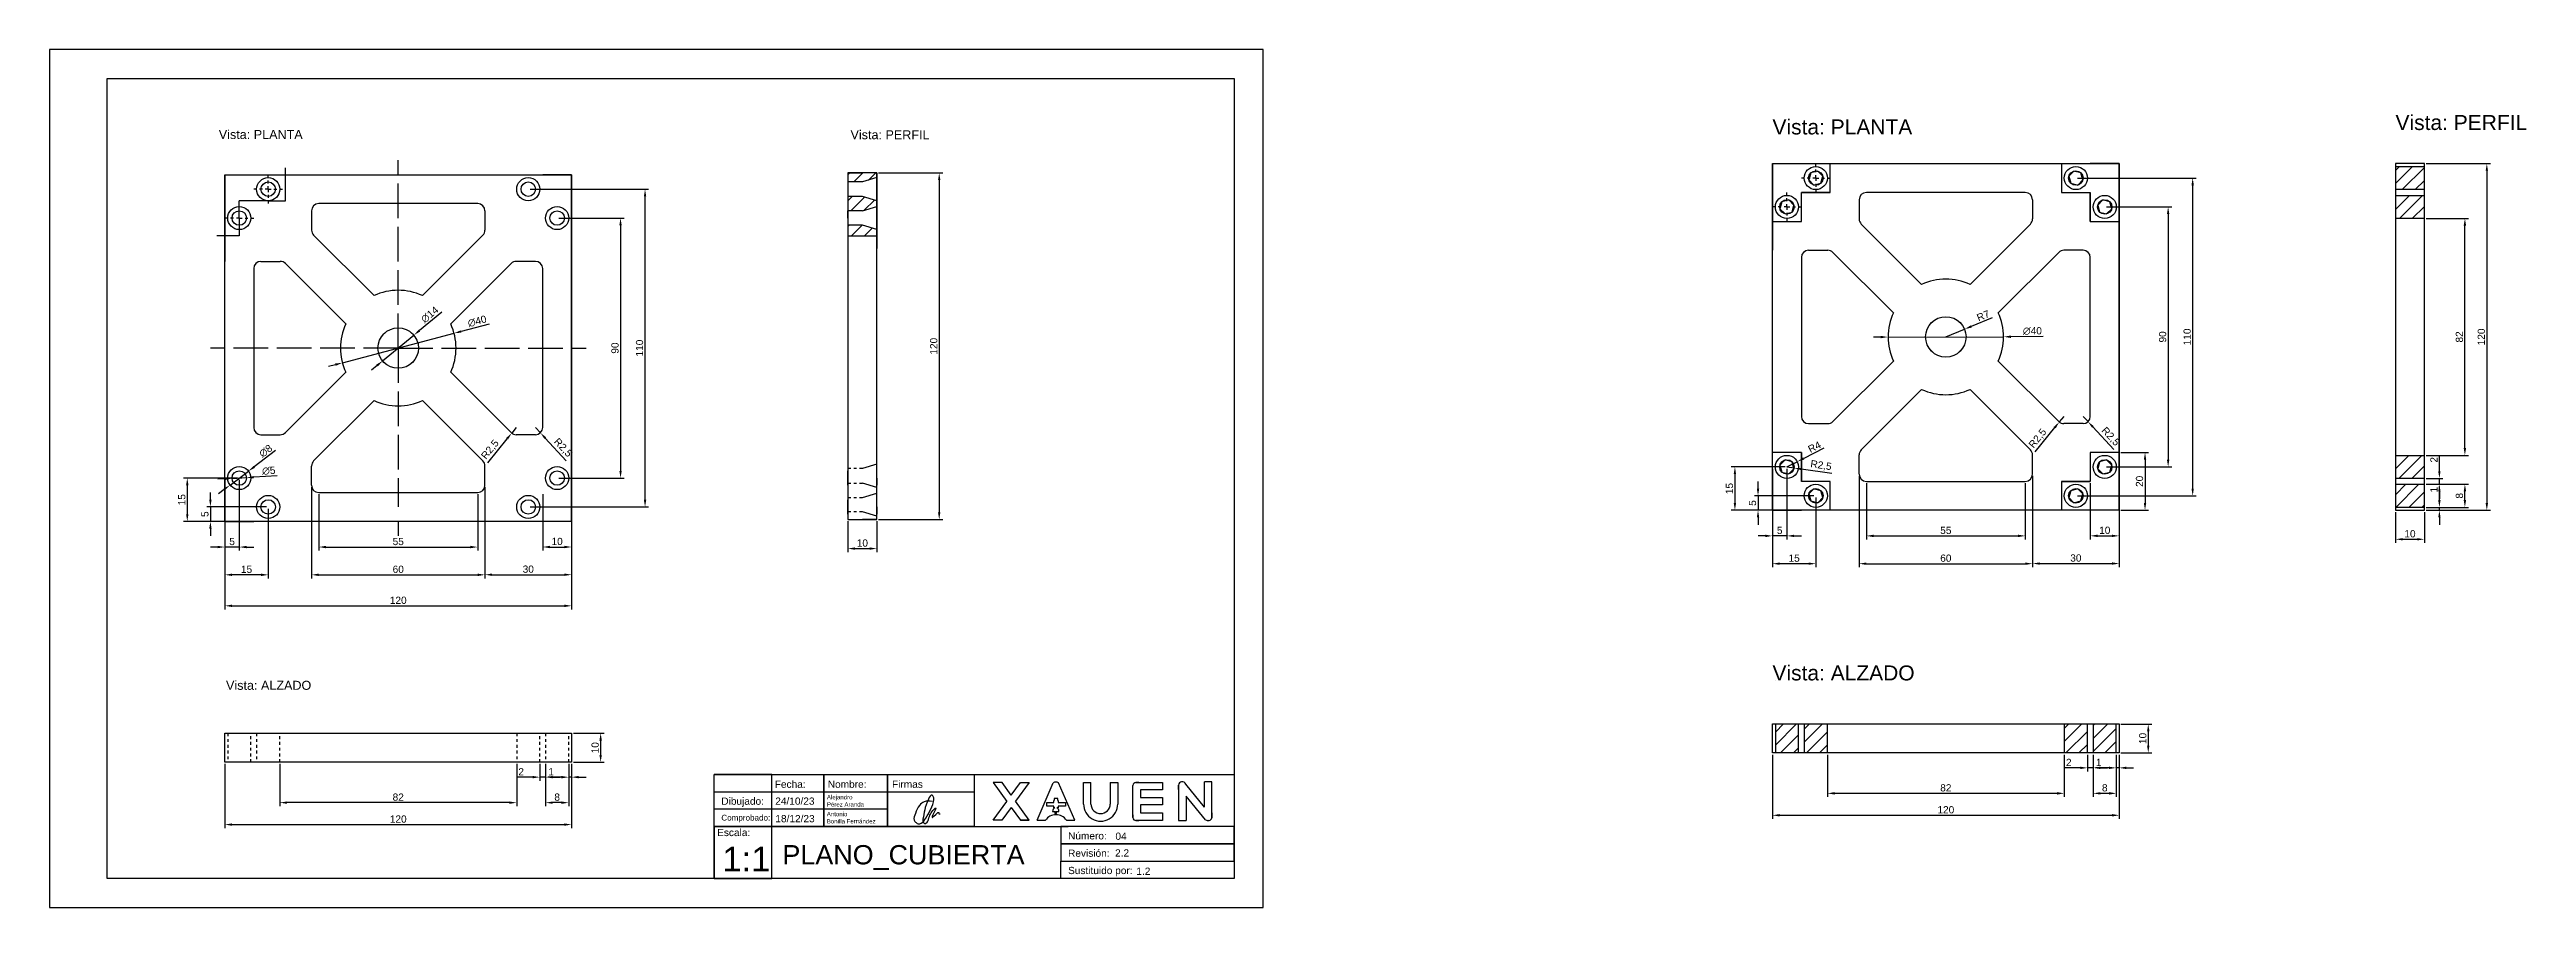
# Model space of a CAD drawing. Header units: millimetres. Extents: x 1471 to 2328, y 1965 to 2262.
import ezdxf

# ---------------------------------------------------------------- set-up
doc = ezdxf.new("R2010")
doc.units = ezdxf.units.MM
doc.linetypes.add('ACAD_ISO02W100', pattern=[15, 12, -3])
doc.linetypes.add('JIS_02_1.0', pattern=[2, 1, -1])
for name, color, linetype in [('BASE', 7, 'Continuous'), ('Cajetín', 7, 'Continuous'), ('COTA', 252, 'Continuous')]:
    doc.layers.add(name, color=color, linetype=linetype)
doc.styles.get("Standard").update_dxf_attribs({"font": 'arial.ttf'})
doc.dimstyles.new('ISO-25', dxfattribs={"dimtxt": 2.5, "dimasz": 2.5, "dimexe": 1.25, "dimexo": 0.625, "dimtad": 1, "dimtxsty": 'Standard', "dimcen": 2.5, "dimadec": 0, "dimazin": 0, "dimtfac": 1, "dimtmove": 0, "dimatfit": 3, "dimfxl": 1, "dimarcsym": 0})

msp = doc.modelspace()

# ---------------------------------------------------------------- texts
at = {"insert": (1724.17, 1986.237), "char_height": 6.66512, "attachment_point": 1}
msp.add_mtext_dynamic_manual_height_columns('PLANO_CUBIERTA', width=247.55724, gutter_width=33.326, heights=[0], dxfattribs=at)
at = {"layer": 'BASE', "attachment_point": 1}
for s, width, gutter_width, insert, char_height in [('Vista: PLANTA', 310.06023, 25.97, (2066.809, 2237.44), 5.19396), ('Vista: PERFIL', 310.06023, 25.97, (2282.437, 2238.974), 5.19396), ('Vista: PLANTA', 186.03614, 15.582, (1529.1, 2233.793), 3.11638), ('Vista: PERFIL', 186.03614, 15.582, (1747.732, 2233.705), 3.11638), ('Vista: ALZADO', 186.03614, 15.582, (1531.597, 2043.112), 3.11638), ('Vista: ALZADO', 310.06023, 25.97, (2066.809, 2048.44), 5.19396)]:
    msp.add_mtext_dynamic_manual_height_columns(s, width=width, gutter_width=gutter_width, heights=[0], dxfattribs=dict(at, insert=insert, char_height=char_height))
at = {"layer": 'Cajetín', "attachment_point": 1}
for s, width, gutter_width, heights, insert, char_height in [('Fecha:', 2.46235, 12.5, [0], (1721.518, 2008.559), 2.5), ('Nombre:', 2.46235, 12.5, [0], (1739.86, 2008.566), 2.5), ('Firmas', 2.46235, 12.5, [0], (1762.093, 2008.566), 2.5), ('Dibujado:', 2.46235, 12.5, [0], (1703.021, 2002.702), 2.5), ('24/10/23', 2.46235, 12.5, [0], (1721.683, 2002.716), 2.5), ('Antonio \\PBonilla Fernández', 18.88062, 12.5, [7.02], (1739.523, 1997.734), 1.5), ('Alejandro Pérez Aranda', 13.66588, 12.5, [7.916], (1739.568, 2003.571), 1.5), ('Escala:', 20, 12.5, [0], (1701.572, 1991.857), 2.5), ('Comprobado:', 2.5, 12.5, [0], (1703.021, 1996.731), 2), ('18/12/23', 2.46235, 12.5, [0], (1721.724, 1996.65), 2.5), ('Número:', 2.46235, 12.5, [0], (1823.021, 1990.702), 2.5), ('04', 2.46235, 12.5, [0], (1839.412, 1990.571), 2.5), ('1:1', 47.04129, 42.785, [0], (1703.387, 1985.675), 8.557), ('Revisión:', 19.90916, 12.5, [5.96], (1823.021, 1984.702), 2.5), ('2.2', 2.46235, 12.5, [0], (1839.286, 1984.782), 2.5), ('Sustituido por:', 24.25851, 12.5, [4.341], (1823.021, 1978.702), 2.5), ('1.2', 2.46235, 12.5, [0], (1846.657, 1978.442), 2.5)]:
    msp.add_mtext_dynamic_manual_height_columns(s, width=width, gutter_width=gutter_width, heights=heights, dxfattribs=dict(at, insert=insert, char_height=char_height))

# ---------------------------------------------------------------- blocks, each defined once
blk = doc.blocks.new('*D1')
at = {"layer": 'COTA', "color": 0, "lineweight": -2, "transparency": 16777216}
for p, q in [((1531.2, 2014.32), (1531.2, 1992.09)), ((1651.2, 2014.32), (1651.2, 1992.09)), ((1533.7, 1993.34), (1648.7, 1993.34))]:
    blk.add_line(p, q, dxfattribs=at)
at = {"layer": 'COTA', "color": 0, "transparency": 16777216}
for points in [[(1533.7, 1993.76), (1533.7, 1992.93), (1531.2, 1993.34)], [(1648.7, 1993.76), (1648.7, 1992.93), (1651.2, 1993.34)]]:
    blk.add_solid(points, dxfattribs=at)
at = {"layer": 'COTA', "color": 0, "transparency": 16777216, "insert": (1591.2, 1995.24), "char_height": 2.5, "attachment_point": 5}
blk.add_mtext('120', dxfattribs=at)
blk = doc.blocks.new('*D2')
at = {"layer": 'COTA', "color": 0, "lineweight": -2, "transparency": 16777216}
for p, q in [((1647.7, 2009.76), (1643.03, 2009.76)), ((1650.2, 2014.32), (1650.2, 2008.51)), ((1651.2, 2009.76), (1650.2, 2009.76)), ((1651.2, 2014.32), (1651.2, 2008.51)), ((1653.7, 2009.76), (1656.2, 2009.76))]:
    blk.add_line(p, q, dxfattribs=at)
at = {"layer": 'COTA', "color": 0, "transparency": 16777216}
for points in [[(1647.7, 2010.18), (1647.7, 2009.34), (1650.2, 2009.76)], [(1653.7, 2010.18), (1653.7, 2009.34), (1651.2, 2009.76)]]:
    blk.add_solid(points, dxfattribs=at)
at = {"layer": 'COTA', "color": 0, "transparency": 16777216, "insert": (1644.11, 2011.64), "char_height": 2.5, "attachment_point": 5}
blk.add_mtext('1', dxfattribs=at)
blk = doc.blocks.new('*D3')
at = {"layer": 'COTA', "color": 0, "lineweight": -2, "transparency": 16777216}
for p, q in [((1642.2, 2014.32), (1642.2, 1999.68)), ((1650.2, 2014.32), (1650.2, 1999.68)), ((1647.7, 2000.93), (1644.7, 2000.93))]:
    blk.add_line(p, q, dxfattribs=at)
at = {"layer": 'COTA', "color": 0, "transparency": 16777216}
for points in [[(1644.7, 2001.35), (1644.7, 2000.52), (1642.2, 2000.93)], [(1647.7, 2001.35), (1647.7, 2000.52), (1650.2, 2000.93)]]:
    blk.add_solid(points, dxfattribs=at)
at = {"layer": 'COTA', "color": 0, "transparency": 16777216, "insert": (1646.2, 2002.83), "char_height": 2.5, "attachment_point": 5}
blk.add_mtext('8', dxfattribs=at)
blk = doc.blocks.new('*D4')
at = {"layer": 'COTA', "color": 0, "lineweight": -2, "transparency": 16777216}
for p, q in [((1637.7, 2009.76), (1632.29, 2009.76)), ((1640.2, 2014.32), (1640.2, 2008.51)), ((1642.2, 2009.76), (1640.2, 2009.76)), ((1642.2, 2014.32), (1642.2, 2008.51)), ((1644.7, 2009.76), (1647.2, 2009.76))]:
    blk.add_line(p, q, dxfattribs=at)
at = {"layer": 'COTA', "color": 0, "transparency": 16777216}
for points in [[(1637.7, 2010.18), (1637.7, 2009.34), (1640.2, 2009.76)], [(1644.7, 2010.18), (1644.7, 2009.34), (1642.2, 2009.76)]]:
    blk.add_solid(points, dxfattribs=at)
at = {"layer": 'COTA', "color": 0, "transparency": 16777216, "insert": (1633.74, 2011.64), "char_height": 2.5, "attachment_point": 5}
blk.add_mtext('2', dxfattribs=at)
blk = doc.blocks.new('*D5')
at = {"layer": 'COTA', "color": 0, "lineweight": -2, "transparency": 16777216}
for p, q in [((1550.2, 2014.32), (1550.2, 1999.68)), ((1632.2, 2014.32), (1632.2, 1999.68)), ((1629.7, 2000.93), (1552.7, 2000.93))]:
    blk.add_line(p, q, dxfattribs=at)
at = {"layer": 'COTA', "color": 0, "transparency": 16777216}
for points in [[(1552.7, 2001.35), (1552.7, 2000.52), (1550.2, 2000.93)], [(1629.7, 2001.35), (1629.7, 2000.52), (1632.2, 2000.93)]]:
    blk.add_solid(points, dxfattribs=at)
at = {"layer": 'COTA', "color": 0, "transparency": 16777216, "insert": (1591.2, 2002.83), "char_height": 2.5, "attachment_point": 5}
blk.add_mtext('82', dxfattribs=at)
blk = doc.blocks.new('*D6')
at = {"layer": 'COTA', "color": 0, "lineweight": -2, "transparency": 16777216}
for p, q in [((1651.82, 2024.94), (1662.5, 2024.94)), ((1651.82, 2014.94), (1662.5, 2014.94)), ((1661.25, 2022.44), (1661.25, 2017.44))]:
    blk.add_line(p, q, dxfattribs=at)
at = {"layer": 'COTA', "color": 0, "transparency": 16777216}
for points in [[(1660.83, 2022.44), (1661.67, 2022.44), (1661.25, 2024.94)], [(1660.83, 2017.44), (1661.67, 2017.44), (1661.25, 2014.94)]]:
    blk.add_solid(points, dxfattribs=at)
at = {"layer": 'COTA', "color": 0, "transparency": 16777216, "insert": (1659.35, 2019.94), "char_height": 2.5, "attachment_point": 5, "rotation": 90}
blk.add_mtext('10', dxfattribs=at)
blk = doc.blocks.new('*D7')
at = {"layer": 'COTA', "color": 0, "lineweight": -2, "transparency": 16777216}
for p, q in [((1757.45, 2218.94), (1779.68, 2218.94)), ((1778.43, 2216.44), (1778.43, 2101.44)), ((1757.45, 2098.94), (1779.68, 2098.94))]:
    blk.add_line(p, q, dxfattribs=at)
at = {"layer": 'COTA', "color": 0, "transparency": 16777216}
for points in [[(1778.01, 2216.44), (1778.84, 2216.44), (1778.43, 2218.94)], [(1778.01, 2101.44), (1778.84, 2101.44), (1778.43, 2098.94)]]:
    blk.add_solid(points, dxfattribs=at)
at = {"layer": 'COTA', "color": 0, "lineweight": -2, "transparency": 16777216, "insert": (1776.53, 2158.94), "char_height": 2.5, "attachment_point": 5, "rotation": 90}
blk.add_mtext('120', dxfattribs=at)
blk = doc.blocks.new('*D8')
at = {"layer": 'COTA', "color": 0, "lineweight": -2, "transparency": 16777216}
for p, q in [((1746.83, 2098.32), (1746.83, 2087.64)), ((1756.83, 2098.32), (1756.83, 2087.64)), ((1749.33, 2088.89), (1754.33, 2088.89))]:
    blk.add_line(p, q, dxfattribs=at)
at = {"layer": 'COTA', "color": 0, "transparency": 16777216}
for points in [[(1749.33, 2089.31), (1749.33, 2088.47), (1746.83, 2088.89)], [(1754.33, 2089.31), (1754.33, 2088.47), (1756.83, 2088.89)]]:
    blk.add_solid(points, dxfattribs=at)
at = {"layer": 'COTA', "color": 0, "transparency": 16777216, "insert": (1751.83, 2090.79), "char_height": 2.5, "attachment_point": 5}
blk.add_mtext('10', dxfattribs=at)
blk = doc.blocks.new('*D12')
at = {"layer": 'COTA', "color": 0, "lineweight": -2, "transparency": 16777216}
for p, q in [((2066.81, 2017.54), (2066.81, 1995.31)), ((2186.81, 2017.54), (2186.81, 1995.31)), ((2069.31, 1996.56), (2184.31, 1996.56))]:
    blk.add_line(p, q, dxfattribs=at)
at = {"layer": 'COTA', "color": 0, "transparency": 16777216}
for points in [[(2069.31, 1996.98), (2069.31, 1996.14), (2066.81, 1996.56)], [(2184.31, 1996.98), (2184.31, 1996.14), (2186.81, 1996.56)]]:
    blk.add_solid(points, dxfattribs=at)
at = {"layer": 'COTA', "color": 0, "transparency": 16777216, "insert": (2126.81, 1998.46), "char_height": 2.5, "attachment_point": 5}
blk.add_mtext('120', dxfattribs=at)
blk = doc.blocks.new('*D13')
at = {"layer": 'COTA', "color": 0, "lineweight": -2, "transparency": 16777216}
for p, q in [((2185.81, 2017.54), (2185.81, 2011.73)), ((2186.81, 2017.54), (2186.81, 2011.73)), ((2183.31, 2012.98), (2178.64, 2012.98)), ((2186.81, 2012.98), (2185.81, 2012.98)), ((2189.31, 2012.98), (2191.81, 2012.98))]:
    blk.add_line(p, q, dxfattribs=at)
at = {"layer": 'COTA', "color": 0, "transparency": 16777216}
for points in [[(2183.31, 2013.39), (2183.31, 2012.56), (2185.81, 2012.98)], [(2189.31, 2013.39), (2189.31, 2012.56), (2186.81, 2012.98)]]:
    blk.add_solid(points, dxfattribs=at)
at = {"layer": 'COTA', "color": 0, "transparency": 16777216, "insert": (2179.72, 2014.86), "char_height": 2.5, "attachment_point": 5}
blk.add_mtext('1', dxfattribs=at)
blk = doc.blocks.new('*D14')
at = {"layer": 'COTA', "color": 0, "lineweight": -2, "transparency": 16777216}
for p, q in [((2177.81, 2017.54), (2177.81, 2002.9)), ((2185.81, 2017.54), (2185.81, 2002.9)), ((2183.31, 2004.15), (2180.31, 2004.15))]:
    blk.add_line(p, q, dxfattribs=at)
at = {"layer": 'COTA', "color": 0, "transparency": 16777216}
for points in [[(2180.31, 2004.57), (2180.31, 2003.73), (2177.81, 2004.15)], [(2183.31, 2004.57), (2183.31, 2003.73), (2185.81, 2004.15)]]:
    blk.add_solid(points, dxfattribs=at)
at = {"layer": 'COTA', "color": 0, "transparency": 16777216, "insert": (2181.81, 2006.05), "char_height": 2.5, "attachment_point": 5}
blk.add_mtext('8', dxfattribs=at)
blk = doc.blocks.new('*D15')
at = {"layer": 'COTA', "color": 0, "lineweight": -2, "transparency": 16777216}
for p, q in [((2175.81, 2017.54), (2175.81, 2011.73)), ((2177.81, 2017.54), (2177.81, 2011.73)), ((2173.31, 2012.98), (2167.9, 2012.98)), ((2177.81, 2012.98), (2175.81, 2012.98)), ((2180.31, 2012.98), (2182.81, 2012.98))]:
    blk.add_line(p, q, dxfattribs=at)
at = {"layer": 'COTA', "color": 0, "transparency": 16777216}
for points in [[(2173.31, 2013.39), (2173.31, 2012.56), (2175.81, 2012.98)], [(2180.31, 2013.39), (2180.31, 2012.56), (2177.81, 2012.98)]]:
    blk.add_solid(points, dxfattribs=at)
at = {"layer": 'COTA', "color": 0, "transparency": 16777216, "insert": (2169.36, 2014.86), "char_height": 2.5, "attachment_point": 5}
blk.add_mtext('2', dxfattribs=at)
blk = doc.blocks.new('*D16')
at = {"layer": 'COTA', "color": 0, "lineweight": -2, "transparency": 16777216}
for p, q in [((2085.81, 2017.54), (2085.81, 2002.9)), ((2167.81, 2017.54), (2167.81, 2002.9)), ((2165.31, 2004.15), (2088.31, 2004.15))]:
    blk.add_line(p, q, dxfattribs=at)
at = {"layer": 'COTA', "color": 0, "transparency": 16777216}
for points in [[(2088.31, 2004.57), (2088.31, 2003.73), (2085.81, 2004.15)], [(2165.31, 2004.57), (2165.31, 2003.73), (2167.81, 2004.15)]]:
    blk.add_solid(points, dxfattribs=at)
at = {"layer": 'COTA', "color": 0, "transparency": 16777216, "insert": (2126.81, 2006.05), "char_height": 2.5, "attachment_point": 5}
blk.add_mtext('82', dxfattribs=at)
blk = doc.blocks.new('*D17')
at = {"layer": 'COTA', "color": 0, "lineweight": -2, "transparency": 16777216}
for p, q in [((2187.43, 2028.16), (2198.11, 2028.16)), ((2196.86, 2025.66), (2196.86, 2020.66)), ((2187.43, 2018.16), (2198.11, 2018.16))]:
    blk.add_line(p, q, dxfattribs=at)
at = {"layer": 'COTA', "color": 0, "transparency": 16777216}
for points in [[(2196.45, 2025.66), (2197.28, 2025.66), (2196.86, 2028.16)], [(2196.45, 2020.66), (2197.28, 2020.66), (2196.86, 2018.16)]]:
    blk.add_solid(points, dxfattribs=at)
at = {"layer": 'COTA', "color": 0, "transparency": 16777216, "insert": (2194.96, 2023.16), "char_height": 2.5, "attachment_point": 5, "rotation": 90}
blk.add_mtext('10', dxfattribs=at)
blk = doc.blocks.new('*D18')
at = {"layer": 'COTA', "color": 0, "lineweight": -2, "transparency": 16777216}
for p, q in [((2293.06, 2222.16), (2315.29, 2222.16)), ((2314.04, 2219.66), (2314.04, 2104.66)), ((2293.06, 2102.16), (2315.29, 2102.16))]:
    blk.add_line(p, q, dxfattribs=at)
at = {"layer": 'COTA', "color": 0, "transparency": 16777216}
for points in [[(2313.62, 2219.66), (2314.46, 2219.66), (2314.04, 2222.16)], [(2313.62, 2104.66), (2314.46, 2104.66), (2314.04, 2102.16)]]:
    blk.add_solid(points, dxfattribs=at)
at = {"layer": 'COTA', "color": 0, "transparency": 16777216, "insert": (2312.14, 2162.16), "char_height": 2.5, "attachment_point": 5, "rotation": 90}
blk.add_mtext('120', dxfattribs=at)
blk = doc.blocks.new('*D19')
at = {"layer": 'COTA', "color": 0, "lineweight": -2, "transparency": 16777216}
for p, q in [((2297.62, 2105.66), (2297.62, 2110.33)), ((2293.06, 2103.16), (2298.87, 2103.16)), ((2293.06, 2102.16), (2298.87, 2102.16)), ((2297.62, 2102.16), (2297.62, 2103.16)), ((2297.62, 2099.66), (2297.62, 2097.16))]:
    blk.add_line(p, q, dxfattribs=at)
at = {"layer": 'COTA', "color": 0, "transparency": 16777216}
for points in [[(2297.21, 2105.66), (2298.04, 2105.66), (2297.62, 2103.16)], [(2297.21, 2099.66), (2298.04, 2099.66), (2297.62, 2102.16)]]:
    blk.add_solid(points, dxfattribs=at)
at = {"layer": 'COTA', "color": 0, "transparency": 16777216, "insert": (2295.74, 2109.25), "char_height": 2.5, "attachment_point": 5, "rotation": 90}
blk.add_mtext('1', dxfattribs=at)
blk = doc.blocks.new('*D20')
at = {"layer": 'COTA', "color": 0, "lineweight": -2, "transparency": 16777216}
for p, q in [((2293.06, 2111.16), (2307.7, 2111.16)), ((2293.06, 2103.16), (2307.7, 2103.16)), ((2306.45, 2105.66), (2306.45, 2108.66))]:
    blk.add_line(p, q, dxfattribs=at)
at = {"layer": 'COTA', "color": 0, "transparency": 16777216}
for points in [[(2306.03, 2108.66), (2306.87, 2108.66), (2306.45, 2111.16)], [(2306.03, 2105.66), (2306.87, 2105.66), (2306.45, 2103.16)]]:
    blk.add_solid(points, dxfattribs=at)
at = {"layer": 'COTA', "color": 0, "transparency": 16777216, "insert": (2304.55, 2107.16), "char_height": 2.5, "attachment_point": 5, "rotation": 90}
blk.add_mtext('8', dxfattribs=at)
blk = doc.blocks.new('*D21')
at = {"layer": 'COTA', "color": 0, "lineweight": -2, "transparency": 16777216}
for p, q in [((2297.62, 2115.66), (2297.62, 2121.07)), ((2293.06, 2113.16), (2298.87, 2113.16)), ((2293.06, 2111.16), (2298.87, 2111.16)), ((2297.62, 2111.16), (2297.62, 2113.16)), ((2297.62, 2108.66), (2297.62, 2106.16))]:
    blk.add_line(p, q, dxfattribs=at)
at = {"layer": 'COTA', "color": 0, "transparency": 16777216}
for points in [[(2297.21, 2115.66), (2298.04, 2115.66), (2297.62, 2113.16)], [(2297.21, 2108.66), (2298.04, 2108.66), (2297.62, 2111.16)]]:
    blk.add_solid(points, dxfattribs=at)
at = {"layer": 'COTA', "color": 0, "transparency": 16777216, "insert": (2295.74, 2119.61), "char_height": 2.5, "attachment_point": 5, "rotation": 90}
blk.add_mtext('2', dxfattribs=at)
blk = doc.blocks.new('*D22')
at = {"layer": 'COTA', "color": 0, "lineweight": -2, "transparency": 16777216}
for p, q in [((2293.06, 2203.16), (2307.7, 2203.16)), ((2306.45, 2123.66), (2306.45, 2200.66)), ((2293.06, 2121.16), (2307.7, 2121.16))]:
    blk.add_line(p, q, dxfattribs=at)
at = {"layer": 'COTA', "color": 0, "transparency": 16777216}
for points in [[(2306.03, 2200.66), (2306.87, 2200.66), (2306.45, 2203.16)], [(2306.03, 2123.66), (2306.87, 2123.66), (2306.45, 2121.16)]]:
    blk.add_solid(points, dxfattribs=at)
at = {"layer": 'COTA', "color": 0, "transparency": 16777216, "insert": (2304.55, 2162.16), "char_height": 2.5, "attachment_point": 5, "rotation": 90}
blk.add_mtext('82', dxfattribs=at)
blk = doc.blocks.new('*D23')
at = {"layer": 'COTA', "color": 0, "lineweight": -2, "transparency": 16777216}
for p, q in [((2282.44, 2101.54), (2282.44, 2090.86)), ((2292.44, 2101.54), (2292.44, 2090.86)), ((2284.94, 2092.11), (2289.94, 2092.11))]:
    blk.add_line(p, q, dxfattribs=at)
at = {"layer": 'COTA', "color": 0, "transparency": 16777216}
for points in [[(2284.94, 2092.52), (2284.94, 2091.69), (2282.44, 2092.11)], [(2289.94, 2092.52), (2289.94, 2091.69), (2292.44, 2092.11)]]:
    blk.add_solid(points, dxfattribs=at)
at = {"layer": 'COTA', "color": 0, "transparency": 16777216, "insert": (2287.44, 2094.01), "char_height": 2.5, "attachment_point": 5}
blk.add_mtext('10', dxfattribs=at)
blk = doc.blocks.new('*D9')
at = {"layer": 'COTA', "color": 0, "lineweight": -2, "transparency": 16777216}
for p, q in [((2156.81, 2114.04), (2156.81, 2082.45)), ((2186.81, 2114.04), (2186.81, 2082.45)), ((2159.31, 2083.7), (2184.31, 2083.7))]:
    blk.add_line(p, q, dxfattribs=at)
at = {"layer": 'COTA', "color": 0, "transparency": 16777216}
for points in [[(2159.31, 2084.12), (2159.31, 2083.29), (2156.81, 2083.7)], [(2184.31, 2084.12), (2184.31, 2083.29), (2186.81, 2083.7)]]:
    blk.add_solid(points, dxfattribs=at)
at = {"layer": 'COTA', "color": 0, "transparency": 16777216, "insert": (2171.81, 2085.61), "char_height": 2.5, "attachment_point": 5}
blk.add_mtext('30', dxfattribs=at)
blk = doc.blocks.new('*D24')
at = {"layer": 'COTA', "color": 0, "lineweight": -2, "transparency": 16777216}
for p, q in [((2176.81, 2111.54), (2176.81, 2092.04)), ((2186.81, 2111.54), (2186.81, 2092.04)), ((2179.31, 2093.29), (2184.31, 2093.29))]:
    blk.add_line(p, q, dxfattribs=at)
at = {"layer": 'COTA', "color": 0, "transparency": 16777216}
for points in [[(2179.31, 2093.71), (2179.31, 2092.88), (2176.81, 2093.29)], [(2184.31, 2093.71), (2184.31, 2092.88), (2186.81, 2093.29)]]:
    blk.add_solid(points, dxfattribs=at)
at = {"layer": 'COTA', "color": 0, "transparency": 16777216, "insert": (2181.81, 2095.2), "char_height": 2.5, "attachment_point": 5}
blk.add_mtext('10', dxfattribs=at)
blk = doc.blocks.new('*D25')
at = {"layer": 'COTA', "color": 0, "lineweight": -2, "transparency": 16777216}
for p, q in [((2096.81, 2114.04), (2096.81, 2082.41)), ((2156.81, 2114.04), (2156.81, 2082.41)), ((2099.31, 2083.66), (2154.31, 2083.66))]:
    blk.add_line(p, q, dxfattribs=at)
at = {"layer": 'COTA', "color": 0, "transparency": 16777216}
for points in [[(2099.31, 2084.08), (2099.31, 2083.25), (2096.81, 2083.66)], [(2154.31, 2084.08), (2154.31, 2083.25), (2156.81, 2083.66)]]:
    blk.add_solid(points, dxfattribs=at)
at = {"layer": 'COTA', "color": 0, "transparency": 16777216, "insert": (2126.81, 2085.56), "char_height": 2.5, "attachment_point": 5}
blk.add_mtext('60', dxfattribs=at)
blk = doc.blocks.new('*D26')
at = {"layer": 'COTA', "color": 0, "lineweight": -2, "transparency": 16777216}
for p, q in [((2099.31, 2111.54), (2099.31, 2092.03)), ((2154.31, 2111.54), (2154.31, 2092.03)), ((2101.81, 2093.28), (2151.81, 2093.28))]:
    blk.add_line(p, q, dxfattribs=at)
at = {"layer": 'COTA', "color": 0, "transparency": 16777216}
for points in [[(2101.81, 2093.7), (2101.81, 2092.86), (2099.31, 2093.28)], [(2151.81, 2093.7), (2151.81, 2092.86), (2154.31, 2093.28)]]:
    blk.add_solid(points, dxfattribs=at)
at = {"layer": 'COTA', "color": 0, "transparency": 16777216, "insert": (2126.81, 2095.18), "char_height": 2.5, "attachment_point": 5}
blk.add_mtext('55', dxfattribs=at)
blk = doc.blocks.new('*D27')
at = {"layer": 'COTA', "color": 0, "lineweight": -2, "transparency": 16777216}
for p, q in [((2167.64, 2134.66), (2166.07, 2132.72)), ((2157.78, 2122.43), (2164.5, 2130.77))]:
    blk.add_line(p, q, dxfattribs=at)
at = {"layer": 'COTA', "color": 0, "transparency": 16777216}
blk.add_solid([(2164.18, 2131.03), (2164.83, 2130.51), (2166.07, 2132.72)], dxfattribs=at)
at = {"layer": 'COTA', "color": 0, "transparency": 16777216, "insert": (2158.7, 2126.96), "char_height": 2.5, "attachment_point": 5, "rotation": 51.12416}
blk.add_mtext('R2,5', dxfattribs=at)
blk = doc.blocks.new('*D28')
at = {"layer": 'COTA', "color": 0, "lineweight": -2, "transparency": 16777216}
for p, q in [((2126.81, 2162.16), (2133.28, 2164.83)), ((2142.88, 2168.78), (2135.59, 2165.78))]:
    blk.add_line(p, q, dxfattribs=at)
at = {"layer": 'COTA', "color": 0, "transparency": 16777216}
blk.add_solid([(2135.43, 2166.17), (2135.75, 2165.39), (2133.28, 2164.83)], dxfattribs=at)
at = {"layer": 'COTA', "color": 0, "transparency": 16777216, "insert": (2139.73, 2169.51), "char_height": 2.5, "attachment_point": 5, "rotation": 22.38913}
blk.add_mtext('R7', dxfattribs=at)
blk = doc.blocks.new('*D29')
at = {"layer": 'COTA', "color": 0, "lineweight": -2, "transparency": 16777216}
for p, q in [((2104.31, 2162.1), (2101.81, 2162.1)), ((2106.81, 2162.11), (2146.81, 2162.21)), ((2160.53, 2162.25), (2149.31, 2162.22))]:
    blk.add_line(p, q, dxfattribs=at)
at = {"layer": 'COTA', "color": 0, "transparency": 16777216}
for points in [[(2104.31, 2162.52), (2104.31, 2161.69), (2106.81, 2162.11)], [(2149.31, 2162.64), (2149.31, 2161.8), (2146.81, 2162.21)]]:
    blk.add_solid(points, dxfattribs=at)
at = {"layer": 'COTA', "color": 0, "transparency": 16777216, "insert": (2156.76, 2164.21), "char_height": 2.5, "attachment_point": 5, "rotation": 0.14967}
blk.add_mtext('∅40', dxfattribs=at)
blk = doc.blocks.new('*D10')
at = {"layer": 'COTA', "color": 0, "lineweight": -2, "transparency": 16777216}
for p, q in [((2071.81, 2117.16), (2075.38, 2118.97)), ((2084.54, 2123.6), (2077.61, 2120.09))]:
    blk.add_line(p, q, dxfattribs=at)
at = {"layer": 'COTA', "color": 0, "transparency": 16777216}
blk.add_solid([(2077.42, 2120.47), (2077.8, 2119.72), (2075.38, 2118.97)], dxfattribs=at)
at = {"layer": 'COTA', "color": 0, "transparency": 16777216, "insert": (2081.35, 2124.08), "char_height": 2.5, "attachment_point": 5, "rotation": 26.82154}
blk.add_mtext('R4', dxfattribs=at)
blk = doc.blocks.new('*D11')
at = {"layer": 'COTA', "color": 0, "lineweight": -2, "transparency": 16777216}
for p, q in [((2071.81, 2117.16), (2074.28, 2116.79)), ((2087.35, 2114.86), (2076.76, 2116.43))]:
    blk.add_line(p, q, dxfattribs=at)
at = {"layer": 'COTA', "color": 0, "transparency": 16777216}
blk.add_solid([(2076.82, 2116.84), (2076.69, 2116.02), (2074.28, 2116.79)], dxfattribs=at)
at = {"layer": 'COTA', "color": 0, "transparency": 16777216, "insert": (2083.6, 2117.56), "char_height": 2.5, "attachment_point": 5, "rotation": 351.56185}
blk.add_mtext('R2,5', dxfattribs=at)
blk = doc.blocks.new('*D30')
at = {"layer": 'COTA', "color": 0, "lineweight": -2, "transparency": 16777216}
for p, q in [((2174.31, 2134.66), (2176.01, 2132.83)), ((2184.98, 2123.13), (2177.71, 2130.99))]:
    blk.add_line(p, q, dxfattribs=at)
at = {"layer": 'COTA', "color": 0, "transparency": 16777216}
blk.add_solid([(2178.01, 2131.27), (2177.4, 2130.71), (2176.01, 2132.83)], dxfattribs=at)
at = {"layer": 'COTA', "color": 0, "transparency": 16777216, "insert": (2183.75, 2127.59), "char_height": 2.5, "attachment_point": 5, "rotation": 312.78667}
blk.add_mtext('R2,5', dxfattribs=at)
blk = doc.blocks.new('*D31')
at = {"layer": 'COTA', "color": 0, "lineweight": -2, "transparency": 16777216}
for p, q in [((2066.81, 2106.54), (2066.81, 2082.41)), ((2081.81, 2106.54), (2081.81, 2082.41)), ((2079.31, 2083.66), (2069.31, 2083.66))]:
    blk.add_line(p, q, dxfattribs=at)
at = {"layer": 'COTA', "color": 0, "transparency": 16777216}
for points in [[(2069.31, 2084.08), (2069.31, 2083.25), (2066.81, 2083.66)], [(2079.31, 2084.08), (2079.31, 2083.25), (2081.81, 2083.66)]]:
    blk.add_solid(points, dxfattribs=at)
at = {"layer": 'COTA', "color": 0, "transparency": 16777216, "insert": (2074.31, 2085.56), "char_height": 2.5, "attachment_point": 5}
blk.add_mtext('15', dxfattribs=at)
blk = doc.blocks.new('*D32')
at = {"layer": 'COTA', "color": 0, "lineweight": -2, "transparency": 16777216}
for p, q in [((2066.81, 2116.54), (2066.81, 2092.03)), ((2071.81, 2116.54), (2071.81, 2092.03)), ((2064.31, 2093.28), (2061.81, 2093.28)), ((2071.81, 2093.28), (2066.81, 2093.28)), ((2074.31, 2093.28), (2076.81, 2093.28))]:
    blk.add_line(p, q, dxfattribs=at)
at = {"layer": 'COTA', "color": 0, "transparency": 16777216}
for points in [[(2064.31, 2093.7), (2064.31, 2092.86), (2066.81, 2093.28)], [(2074.31, 2093.7), (2074.31, 2092.86), (2071.81, 2093.28)]]:
    blk.add_solid(points, dxfattribs=at)
at = {"layer": 'COTA', "color": 0, "transparency": 16777216, "insert": (2069.31, 2095.18), "char_height": 2.5, "attachment_point": 5}
blk.add_mtext('5', dxfattribs=at)
blk = doc.blocks.new('*D33')
at = {"layer": 'COTA', "color": 0, "lineweight": -2, "transparency": 16777216}
for p, q in [((2071.18, 2117.16), (2052.56, 2117.16)), ((2053.81, 2114.66), (2053.81, 2104.66)), ((2071.18, 2102.16), (2052.56, 2102.16))]:
    blk.add_line(p, q, dxfattribs=at)
at = {"layer": 'COTA', "color": 0, "transparency": 16777216}
for points in [[(2053.39, 2114.66), (2054.22, 2114.66), (2053.81, 2117.16)], [(2053.39, 2104.66), (2054.22, 2104.66), (2053.81, 2102.16)]]:
    blk.add_solid(points, dxfattribs=at)
at = {"layer": 'COTA', "color": 0, "transparency": 16777216, "insert": (2051.9, 2109.66), "char_height": 2.5, "attachment_point": 5, "rotation": 90}
blk.add_mtext('15', dxfattribs=at)
blk = doc.blocks.new('*D34')
at = {"layer": 'COTA', "color": 0, "lineweight": -2, "transparency": 16777216}
for p, q in [((2061.81, 2109.66), (2061.81, 2112.16)), ((2081.18, 2107.16), (2060.56, 2107.16)), ((2081.18, 2102.16), (2060.56, 2102.16)), ((2061.81, 2107.16), (2061.81, 2102.16)), ((2061.81, 2099.66), (2061.81, 2097.16))]:
    blk.add_line(p, q, dxfattribs=at)
at = {"layer": 'COTA', "color": 0, "transparency": 16777216}
for points in [[(2061.39, 2109.66), (2062.23, 2109.66), (2061.81, 2107.16)], [(2061.39, 2099.66), (2062.23, 2099.66), (2061.81, 2102.16)]]:
    blk.add_solid(points, dxfattribs=at)
at = {"layer": 'COTA', "color": 0, "transparency": 16777216, "insert": (2059.91, 2104.66), "char_height": 2.5, "attachment_point": 5, "rotation": 90}
blk.add_mtext('5', dxfattribs=at)
blk = doc.blocks.new('*D35')
at = {"layer": 'COTA', "color": 0, "lineweight": -2, "transparency": 16777216}
for p, q in [((2172.43, 2217.16), (2213.49, 2217.16)), ((2212.24, 2109.66), (2212.24, 2214.66)), ((2172.43, 2107.16), (2213.49, 2107.16))]:
    blk.add_line(p, q, dxfattribs=at)
at = {"layer": 'COTA', "color": 0, "transparency": 16777216}
for points in [[(2211.82, 2214.66), (2212.65, 2214.66), (2212.24, 2217.16)], [(2211.82, 2109.66), (2212.65, 2109.66), (2212.24, 2107.16)]]:
    blk.add_solid(points, dxfattribs=at)
at = {"layer": 'COTA', "color": 0, "transparency": 16777216, "insert": (2210.33, 2162.16), "char_height": 2.5, "attachment_point": 5, "rotation": 90}
blk.add_mtext('110', dxfattribs=at)
blk = doc.blocks.new('*D36')
at = {"layer": 'COTA', "color": 0, "lineweight": -2, "transparency": 16777216}
for p, q in [((2182.43, 2207.16), (2205, 2207.16)), ((2203.75, 2204.66), (2203.75, 2119.66)), ((2182.43, 2117.16), (2205, 2117.16))]:
    blk.add_line(p, q, dxfattribs=at)
at = {"layer": 'COTA', "color": 0, "transparency": 16777216}
for points in [[(2203.33, 2204.66), (2204.16, 2204.66), (2203.75, 2207.16)], [(2203.33, 2119.66), (2204.16, 2119.66), (2203.75, 2117.16)]]:
    blk.add_solid(points, dxfattribs=at)
at = {"layer": 'COTA', "color": 0, "transparency": 16777216, "insert": (2201.85, 2162.16), "char_height": 2.5, "attachment_point": 5, "rotation": 90}
blk.add_mtext('90', dxfattribs=at)
blk = doc.blocks.new('*D37')
at = {"layer": 'COTA', "color": 0, "lineweight": -2, "transparency": 16777216}
for p, q in [((2187.43, 2122.16), (2197, 2122.16)), ((2195.75, 2119.66), (2195.75, 2104.66)), ((2187.43, 2102.16), (2197, 2102.16))]:
    blk.add_line(p, q, dxfattribs=at)
at = {"layer": 'COTA', "color": 0, "transparency": 16777216}
for points in [[(2195.33, 2119.66), (2196.16, 2119.66), (2195.75, 2122.16)], [(2195.33, 2104.66), (2196.16, 2104.66), (2195.75, 2102.16)]]:
    blk.add_solid(points, dxfattribs=at)
at = {"layer": 'COTA', "color": 0, "transparency": 16777216, "insert": (2193.84, 2112.16), "char_height": 2.5, "attachment_point": 5, "rotation": 90}
blk.add_mtext('20', dxfattribs=at)
blk = doc.blocks.new('*D38')
at = {"layer": 'COTA', "color": 0, "lineweight": -2, "transparency": 16777216}
for p, q in [((1621.2, 2110.18), (1621.2, 2078.59)), ((1651.2, 2110.18), (1651.2, 2078.59)), ((1623.7, 2079.84), (1648.7, 2079.84))]:
    blk.add_line(p, q, dxfattribs=at)
at = {"layer": 'COTA', "color": 0, "lineweight": 100, "transparency": 16777216}
for points in [[(1623.7, 2080.26), (1623.7, 2079.43), (1621.2, 2079.84)], [(1648.7, 2080.26), (1648.7, 2079.43), (1651.2, 2079.84)]]:
    blk.add_solid(points, dxfattribs=at)
at = {"layer": 'COTA', "color": 0, "transparency": 16777216, "insert": (1636.2, 2081.75), "char_height": 2.5, "attachment_point": 5}
blk.add_mtext('30', dxfattribs=at)
blk = doc.blocks.new('*D47')
at = {"layer": 'COTA', "color": 0, "lineweight": -2, "transparency": 16777216}
for p, q in [((1641.2, 2107.68), (1641.2, 2088.18)), ((1651.2, 2107.68), (1651.2, 2088.18)), ((1643.7, 2089.43), (1648.7, 2089.43))]:
    blk.add_line(p, q, dxfattribs=at)
at = {"layer": 'COTA', "color": 0, "lineweight": 100, "transparency": 16777216}
for points in [[(1643.7, 2089.85), (1643.7, 2089.02), (1641.2, 2089.43)], [(1648.7, 2089.85), (1648.7, 2089.02), (1651.2, 2089.43)]]:
    blk.add_solid(points, dxfattribs=at)
at = {"layer": 'COTA', "color": 0, "transparency": 16777216, "insert": (1646.2, 2091.34), "char_height": 2.5, "attachment_point": 5}
blk.add_mtext('10', dxfattribs=at)
blk = doc.blocks.new('*D48')
at = {"layer": 'COTA', "color": 0, "lineweight": -2, "transparency": 16777216}
for p, q in [((1531.2, 2097.68), (1531.2, 2067.82)), ((1651.2, 2097.68), (1651.2, 2067.82)), ((1533.7, 2069.07), (1648.7, 2069.07))]:
    blk.add_line(p, q, dxfattribs=at)
at = {"layer": 'COTA', "color": 0, "lineweight": 100, "transparency": 16777216}
for points in [[(1533.7, 2069.49), (1533.7, 2068.65), (1531.2, 2069.07)], [(1648.7, 2069.49), (1648.7, 2068.65), (1651.2, 2069.07)]]:
    blk.add_solid(points, dxfattribs=at)
at = {"layer": 'COTA', "color": 0, "transparency": 16777216, "insert": (1591.2, 2070.97), "char_height": 2.5, "attachment_point": 5}
blk.add_mtext('120', dxfattribs=at)
blk = doc.blocks.new('*D49')
at = {"layer": 'COTA', "color": 0, "lineweight": -2, "transparency": 16777216}
for p, q in [((1561.2, 2110.18), (1561.2, 2078.55)), ((1621.2, 2110.18), (1621.2, 2078.55)), ((1563.7, 2079.8), (1618.7, 2079.8))]:
    blk.add_line(p, q, dxfattribs=at)
at = {"layer": 'COTA', "color": 0, "lineweight": 100, "transparency": 16777216}
for points in [[(1563.7, 2080.22), (1563.7, 2079.38), (1561.2, 2079.8)], [(1618.7, 2080.22), (1618.7, 2079.38), (1621.2, 2079.8)]]:
    blk.add_solid(points, dxfattribs=at)
at = {"layer": 'COTA', "color": 0, "transparency": 16777216, "insert": (1591.2, 2081.7), "char_height": 2.5, "attachment_point": 5}
blk.add_mtext('60', dxfattribs=at)
blk = doc.blocks.new('*D50')
at = {"layer": 'COTA', "color": 0, "lineweight": -2, "transparency": 16777216}
for p, q in [((1563.7, 2107.68), (1563.7, 2088.17)), ((1618.7, 2107.68), (1618.7, 2088.17)), ((1566.2, 2089.42), (1616.2, 2089.42))]:
    blk.add_line(p, q, dxfattribs=at)
at = {"layer": 'COTA', "color": 0, "lineweight": 100, "transparency": 16777216}
for points in [[(1566.2, 2089.84), (1566.2, 2089), (1563.7, 2089.42)], [(1616.2, 2089.84), (1616.2, 2089), (1618.7, 2089.42)]]:
    blk.add_solid(points, dxfattribs=at)
at = {"layer": 'COTA', "color": 0, "transparency": 16777216, "insert": (1591.2, 2091.32), "char_height": 2.5, "attachment_point": 5}
blk.add_mtext('55', dxfattribs=at)
blk = doc.blocks.new('*D51')
at = {"layer": 'COTA', "color": 0, "lineweight": -2, "transparency": 16777216}
for p, q in [((1622.17, 2118.57), (1628.89, 2126.91)), ((1632.03, 2130.8), (1630.46, 2128.85))]:
    blk.add_line(p, q, dxfattribs=at)
at = {"layer": 'COTA', "color": 0, "lineweight": 100, "transparency": 16777216}
blk.add_solid([(1628.56, 2127.17), (1629.21, 2126.65), (1630.46, 2128.85)], dxfattribs=at)
at = {"layer": 'COTA', "color": 0, "transparency": 16777216, "insert": (1623.09, 2123.1), "char_height": 2.5, "attachment_point": 5, "rotation": 51.12416}
blk.add_mtext('R2,5', dxfattribs=at)
blk = doc.blocks.new('*D52')
at = {"layer": 'COTA', "color": 0, "lineweight": -2, "transparency": 16777216}
for p, q in [((1638.7, 2130.8), (1640.4, 2128.97)), ((1649.37, 2119.27), (1642.09, 2127.13))]:
    blk.add_line(p, q, dxfattribs=at)
at = {"layer": 'COTA', "color": 0, "lineweight": 100, "transparency": 16777216}
blk.add_solid([(1642.4, 2127.41), (1641.79, 2126.85), (1640.4, 2128.97)], dxfattribs=at)
at = {"layer": 'COTA', "color": 0, "transparency": 16777216, "insert": (1648.14, 2123.73), "char_height": 2.5, "attachment_point": 5, "rotation": 312.78667}
blk.add_mtext('R2,5', dxfattribs=at)
blk = doc.blocks.new('*D40')
at = {"layer": 'COTA', "color": 0, "lineweight": -2, "transparency": 16777216}
for p, q in [((1531.2, 2102.68), (1531.2, 2078.55)), ((1546.2, 2102.68), (1546.2, 2078.55)), ((1543.7, 2079.8), (1533.7, 2079.8))]:
    blk.add_line(p, q, dxfattribs=at)
at = {"layer": 'COTA', "color": 0, "lineweight": 100, "transparency": 16777216}
for points in [[(1533.7, 2080.22), (1533.7, 2079.38), (1531.2, 2079.8)], [(1543.7, 2080.22), (1543.7, 2079.38), (1546.2, 2079.8)]]:
    blk.add_solid(points, dxfattribs=at)
at = {"layer": 'COTA', "color": 0, "transparency": 16777216, "insert": (1538.7, 2081.7), "char_height": 2.5, "attachment_point": 5}
blk.add_mtext('15', dxfattribs=at)
blk = doc.blocks.new('*D53')
at = {"layer": 'COTA', "color": 0, "lineweight": -2, "transparency": 16777216}
for p, q in [((1531.2, 2112.68), (1531.2, 2088.17)), ((1536.2, 2112.68), (1536.2, 2088.17)), ((1528.7, 2089.42), (1526.2, 2089.42)), ((1536.2, 2089.42), (1531.2, 2089.42)), ((1538.7, 2089.42), (1541.2, 2089.42))]:
    blk.add_line(p, q, dxfattribs=at)
at = {"layer": 'COTA', "color": 0, "lineweight": 100, "transparency": 16777216}
for points in [[(1528.7, 2089.84), (1528.7, 2089), (1531.2, 2089.42)], [(1538.7, 2089.84), (1538.7, 2089), (1536.2, 2089.42)]]:
    blk.add_solid(points, dxfattribs=at)
at = {"layer": 'COTA', "color": 0, "transparency": 16777216, "insert": (1533.7, 2091.32), "char_height": 2.5, "attachment_point": 5}
blk.add_mtext('5', dxfattribs=at)
blk = doc.blocks.new('*D54')
at = {"layer": 'COTA', "color": 0, "lineweight": -2, "transparency": 16777216}
for p, q in [((1535.57, 2113.3), (1516.94, 2113.3)), ((1518.19, 2110.8), (1518.19, 2100.8)), ((1535.57, 2098.3), (1516.94, 2098.3))]:
    blk.add_line(p, q, dxfattribs=at)
at = {"layer": 'COTA', "color": 0, "lineweight": 100, "transparency": 16777216}
for points in [[(1517.78, 2110.8), (1518.61, 2110.8), (1518.19, 2113.3)], [(1517.78, 2100.8), (1518.61, 2100.8), (1518.19, 2098.3)]]:
    blk.add_solid(points, dxfattribs=at)
at = {"layer": 'COTA', "color": 0, "transparency": 16777216, "insert": (1516.29, 2105.8), "char_height": 2.5, "attachment_point": 5, "rotation": 90}
blk.add_mtext('15', dxfattribs=at)
blk = doc.blocks.new('*D41')
at = {"layer": 'COTA', "color": 0, "lineweight": -2, "transparency": 16777216}
for p, q in [((1545.57, 2103.3), (1524.95, 2103.3)), ((1526.2, 2105.8), (1526.2, 2108.3)), ((1526.2, 2103.3), (1526.2, 2098.3)), ((1545.57, 2098.3), (1524.95, 2098.3)), ((1526.2, 2095.8), (1526.2, 2093.3))]:
    blk.add_line(p, q, dxfattribs=at)
at = {"layer": 'COTA', "color": 0, "lineweight": 100, "transparency": 16777216}
for points in [[(1525.78, 2105.8), (1526.61, 2105.8), (1526.2, 2103.3)], [(1525.78, 2095.8), (1526.61, 2095.8), (1526.2, 2098.3)]]:
    blk.add_solid(points, dxfattribs=at)
at = {"layer": 'COTA', "color": 0, "transparency": 16777216, "insert": (1524.3, 2100.8), "char_height": 2.5, "attachment_point": 5, "rotation": 90}
blk.add_mtext('5', dxfattribs=at)
blk = doc.blocks.new('*D42')
at = {"layer": 'COTA', "color": 0, "lineweight": -2, "transparency": 16777216}
for p, q in [((1636.82, 2213.3), (1677.87, 2213.3)), ((1676.62, 2105.8), (1676.62, 2210.8)), ((1636.82, 2103.3), (1677.87, 2103.3))]:
    blk.add_line(p, q, dxfattribs=at)
at = {"layer": 'COTA', "color": 0, "lineweight": 100, "transparency": 16777216}
for points in [[(1676.21, 2210.8), (1677.04, 2210.8), (1676.62, 2213.3)], [(1676.21, 2105.8), (1677.04, 2105.8), (1676.62, 2103.3)]]:
    blk.add_solid(points, dxfattribs=at)
at = {"layer": 'COTA', "color": 0, "transparency": 16777216, "insert": (1674.72, 2158.3), "char_height": 2.5, "attachment_point": 5, "rotation": 90}
blk.add_mtext('110', dxfattribs=at)
blk = doc.blocks.new('*D43')
at = {"layer": 'COTA', "color": 0, "lineweight": -2, "transparency": 16777216}
for p, q in [((1646.82, 2203.3), (1669.39, 2203.3)), ((1668.14, 2200.8), (1668.14, 2115.8)), ((1646.82, 2113.3), (1669.39, 2113.3))]:
    blk.add_line(p, q, dxfattribs=at)
at = {"layer": 'COTA', "color": 0, "lineweight": 100, "transparency": 16777216}
for points in [[(1667.72, 2200.8), (1668.55, 2200.8), (1668.14, 2203.3)], [(1667.72, 2115.8), (1668.55, 2115.8), (1668.14, 2113.3)]]:
    blk.add_solid(points, dxfattribs=at)
at = {"layer": 'COTA', "color": 0, "transparency": 16777216, "insert": (1666.23, 2158.3), "char_height": 2.5, "attachment_point": 5, "rotation": 90}
blk.add_mtext('90', dxfattribs=at)
blk = doc.blocks.new('*D44')
at = {"layer": 'COTA', "color": 0, "lineweight": -2, "transparency": 16777216}
for p, q in [((1606.27, 2170.74), (1598.52, 2164.35)), ((1585.8, 2153.85), (1596.6, 2162.76)), ((1583.87, 2152.25), (1581.94, 2150.66))]:
    blk.add_line(p, q, dxfattribs=at)
at = {"layer": 'COTA', "color": 0, "lineweight": 100, "transparency": 16777216}
for points in [[(1598.26, 2164.67), (1598.79, 2164.03), (1596.6, 2162.76)], [(1583.6, 2152.58), (1584.13, 2151.93), (1585.8, 2153.85)]]:
    blk.add_solid(points, dxfattribs=at)
at = {"layer": 'COTA', "color": 0, "transparency": 16777216, "insert": (1602.11, 2169.86), "char_height": 2.5, "attachment_point": 5, "rotation": 39.52529}
blk.add_mtext('∅14', dxfattribs=at)
blk = doc.blocks.new('*D45')
at = {"layer": 'COTA', "color": 0, "lineweight": -2, "transparency": 16777216}
for p, q in [((1548.77, 2122.79), (1541.39, 2117.22)), ((1531.01, 2109.39), (1529.01, 2107.88)), ((1533, 2110.89), (1539.39, 2115.71))]:
    blk.add_line(p, q, dxfattribs=at)
at = {"layer": 'COTA', "color": 0, "lineweight": 100, "transparency": 16777216}
for points in [[(1541.14, 2117.55), (1541.64, 2116.88), (1539.39, 2115.71)], [(1530.76, 2109.72), (1531.26, 2109.05), (1533, 2110.89)]]:
    blk.add_solid(points, dxfattribs=at)
at = {"layer": 'COTA', "color": 0, "transparency": 16777216, "insert": (1545.35, 2122.67), "char_height": 2.5, "attachment_point": 5, "rotation": 37.02886}
blk.add_mtext('∅8', dxfattribs=at)
blk = doc.blocks.new('*D39')
at = {"layer": 'COTA', "color": 0, "lineweight": -2, "transparency": 16777216}
for p, q in [((1531.2, 2113.03), (1528.71, 2112.89)), ((1533.7, 2113.16), (1538.69, 2113.44)), ((1549.3, 2114.02), (1541.19, 2113.57))]:
    blk.add_line(p, q, dxfattribs=at)
at = {"layer": 'COTA', "color": 0, "lineweight": 100, "transparency": 16777216}
for points in [[(1531.18, 2113.44), (1531.23, 2112.61), (1533.7, 2113.16)], [(1541.17, 2113.99), (1541.21, 2113.16), (1538.69, 2113.44)]]:
    blk.add_solid(points, dxfattribs=at)
at = {"layer": 'COTA', "color": 0, "transparency": 16777216, "insert": (1546.39, 2115.83), "char_height": 2.5, "attachment_point": 5, "rotation": 3.14108}
blk.add_mtext('∅5', dxfattribs=at)
blk = doc.blocks.new('*D46')
at = {"layer": 'COTA', "color": 0, "lineweight": -2, "transparency": 16777216}
for p, q in [((1571.86, 2153.19), (1610.53, 2163.42)), ((1622.66, 2166.62), (1612.95, 2164.06)), ((1569.45, 2152.55), (1567.03, 2151.91))]:
    blk.add_line(p, q, dxfattribs=at)
at = {"layer": 'COTA', "color": 0, "lineweight": 100, "transparency": 16777216}
for points in [[(1612.84, 2164.46), (1613.06, 2163.65), (1610.53, 2163.42)], [(1569.34, 2152.95), (1569.55, 2152.14), (1571.86, 2153.19)]]:
    blk.add_solid(points, dxfattribs=at)
at = {"layer": 'COTA', "color": 0, "transparency": 16777216, "insert": (1618.51, 2167.57), "char_height": 2.5, "attachment_point": 5, "rotation": 14.81874}
blk.add_mtext('∅40', dxfattribs=at)

# ---------------------------------------------------------------- dimensions: what is measured, and where the dimension line sits
at = {"layer": 'COTA'}
for base, p1, p2, angle, picture, middle in [((2314.039, 2102.161), (2292.437, 2222.161), (2292.437, 2102.161), 90, '*D18', (2312.138, 2162.161)), ((2306.449, 2203.161), (2292.437, 2121.161), (2292.437, 2203.161), 90, '*D22', (2304.547, 2162.161)), ((2195.746, 2102.161), (2186.809, 2122.161), (2186.809, 2102.161), 90, '*D37', (2193.845, 2112.161)), ((2297.622, 2113.161), (2292.437, 2111.161), (2292.437, 2113.161), 90, '*D21', (2295.742, 2119.614)), ((1518.193, 2098.301), (1536.197, 2113.301), (1536.197, 2098.301), 90, '*D54', (1516.292, 2105.801)), ((2053.805, 2102.161), (2071.809, 2117.161), (2071.809, 2102.161), 90, '*D33', (2051.904, 2109.661)), ((2061.809, 2102.161), (2081.809, 2107.161), (2081.809, 2102.161), 90, '*D34', (2059.913, 2104.661)), ((2306.449, 2111.161), (2292.437, 2103.161), (2292.437, 2111.161), 90, '*D20', (2304.547, 2107.161)), ((2297.622, 2103.161), (2292.437, 2102.161), (2292.437, 2103.161), 90, '*D19', (2295.742, 2109.247)), ((1526.197, 2098.301), (1546.197, 2103.301), (1546.197, 2098.301), 90, '*D41', (1524.301, 2100.801)), ((1661.251, 2014.945), (1651.197, 2024.945), (1651.197, 2014.945), 270, '*D6', (1659.35, 2019.945)), ((2196.863, 2018.161), (2186.809, 2028.161), (2186.809, 2018.161), 270, '*D17', (2194.962, 2023.161)), ((1651.197, 1993.343), (1531.197, 2014.945), (1651.197, 2014.945), 180, '*D1', (1591.197, 1995.244)), ((1550.197, 2000.933), (1632.197, 2014.945), (1550.197, 2014.945), 180, '*D5', (1591.197, 2002.835)), ((1640.197, 2009.76), (1642.197, 2014.945), (1640.197, 2014.945), 180, '*D4', (1633.744, 2011.641)), ((1642.197, 2000.933), (1650.197, 2014.945), (1642.197, 2014.945), 180, '*D3', (1646.197, 2002.835)), ((1650.197, 2009.76), (1651.197, 2014.945), (1650.197, 2014.945), 180, '*D2', (1644.112, 2011.641)), ((2186.809, 1996.559), (2066.809, 2018.161), (2186.809, 2018.161), 180, '*D12', (2126.809, 1998.461)), ((2085.809, 2004.15), (2167.809, 2018.161), (2085.809, 2018.161), 180, '*D16', (2126.809, 2006.051)), ((2175.809, 2012.977), (2177.809, 2018.161), (2175.809, 2018.161), 180, '*D15', (2169.356, 2014.857)), ((2177.809, 2004.15), (2185.809, 2018.161), (2177.809, 2018.161), 180, '*D14', (2181.809, 2006.051)), ((2185.809, 2012.977), (2186.809, 2018.161), (2185.809, 2018.161), 180, '*D13', (2179.724, 2014.857))]:
    dim = msp.add_linear_dim(base=base, p1=p1, p2=p2, angle=angle, dimstyle='ISO-25', dxfattribs=at)
    dim.commit()
    dim.dimension.update_dxf_attribs({"geometry": picture, "text_midpoint": middle})
for base, p1, p2, picture, middle in [((1676.624, 2213.301), (1636.197, 2103.301), (1636.197, 2213.301), '*D42', (1676.624, 2158.301)), ((2212.236, 2217.161), (2171.809, 2107.161), (2171.809, 2217.161), '*D35', (2212.236, 2162.161)), ((1668.136, 2113.301), (1646.197, 2203.301), (1646.197, 2113.301), '*D43', (1668.136, 2158.301)), ((2203.748, 2117.161), (2181.809, 2207.161), (2181.809, 2117.161), '*D36', (2203.748, 2162.161))]:
    dim = msp.add_linear_dim(base=base, p1=p1, p2=p2, angle=90, dimstyle='ISO-25', dxfattribs=at)
    dim.commit()
    dim.dimension.update_dxf_attribs({"geometry": picture, "text_midpoint": middle, "dimtype": 160})
at = {"layer": 'COTA', "lineweight": -2}
dim = msp.add_linear_dim(base=(1778.427, 2098.945), p1=(1756.825, 2218.945), p2=(1756.825, 2098.945), angle=90, dimstyle='ISO-25', dxfattribs=at)
dim.commit()
dim.dimension.update_dxf_attribs({"geometry": '*D7', "text_midpoint": (1776.526, 2158.945)})
at = {"layer": 'COTA'}
for p1, p2, picture, middle in [((1571.862, 2153.186), (1610.532, 2163.416), '*D46', (1618.507, 2167.565)), ((1585.798, 2153.846), (1596.596, 2162.756), '*D44', (1602.107, 2169.858)), ((1533.701, 2113.164), (1538.693, 2113.438), '*D39', (1546.387, 2115.834))]:
    dim = msp.add_diameter_dim_2p(p1=p1, p2=p2, dimstyle='ISO-25', dxfattribs=at)
    dim.commit()
    dim.dimension.update_dxf_attribs({"geometry": picture, "text_midpoint": middle})
dim = msp.add_radius_dim(center=(2126.809, 2162.161), mpoint=(2133.281, 2164.828), dimstyle='ISO-25', dxfattribs=at)
dim.commit()
dim.dimension.update_dxf_attribs({"geometry": '*D28', "text_midpoint": (2140.443, 2167.778), "dimtype": 164})
for p1, p2, picture, middle in [((2106.809, 2162.109), (2146.809, 2162.214), '*D29', (2156.762, 2162.24)), ((1533.004, 2110.892), (1539.39, 2115.71), '*D45', (1546.533, 2121.098))]:
    dim = msp.add_diameter_dim_2p(p1=p1, p2=p2, dimstyle='ISO-25', dxfattribs=at)
    dim.commit()
    dim.dimension.update_dxf_attribs({"geometry": picture, "text_midpoint": middle, "dimtype": 163})
for center, mpoint, picture, middle in [((2167.639, 2134.661), (2166.07, 2132.715), '*D27', (2158.698, 2126.961)), ((2174.309, 2134.661), (2176.007, 2132.827), '*D30', (2183.754, 2127.589)), ((1632.027, 2130.801), (1630.458, 2128.855), '*D51', (1623.086, 2123.1)), ((1638.697, 2130.801), (1640.395, 2128.966), '*D52', (1648.142, 2123.728)), ((2071.809, 2117.161), (2075.379, 2118.966), '*D10', (2081.347, 2124.085)), ((2071.809, 2117.161), (2074.282, 2116.794), '*D11', (2083.602, 2117.563))]:
    dim = msp.add_radius_dim(center=center, mpoint=mpoint, dimstyle='ISO-25', dxfattribs=at)
    dim.commit()
    dim.dimension.update_dxf_attribs({"geometry": picture, "text_midpoint": middle})
for base, p1, p2, picture, middle in [((1531.197, 2089.42), (1536.197, 2113.301), (1531.197, 2113.301), '*D53', (1533.697, 2091.316)), ((1621.197, 2079.801), (1561.197, 2110.801), (1621.197, 2110.801), '*D49', (1591.197, 2081.703)), ((1651.197, 2079.843), (1621.197, 2110.801), (1651.197, 2110.801), '*D38', (1636.197, 2081.745)), ((2066.809, 2093.28), (2071.809, 2117.161), (2066.809, 2117.161), '*D32', (2069.309, 2095.176)), ((2156.809, 2083.662), (2096.809, 2114.661), (2156.809, 2114.661), '*D25', (2126.809, 2085.563)), ((2154.309, 2093.28), (2099.309, 2112.161), (2154.309, 2112.161), '*D26', (2126.809, 2095.176)), ((2186.809, 2083.703), (2156.809, 2114.661), (2186.809, 2114.661), '*D9', (2171.809, 2085.606)), ((2186.809, 2093.295), (2176.809, 2112.161), (2186.809, 2112.161), '*D24', (2181.809, 2095.196)), ((1531.197, 2079.801), (1546.197, 2103.301), (1531.197, 2103.301), '*D40', (1538.697, 2081.703)), ((1618.697, 2089.42), (1563.697, 2108.301), (1618.697, 2108.301), '*D50', (1591.197, 2091.316)), ((1651.197, 2089.434), (1641.197, 2108.301), (1651.197, 2108.301), '*D47', (1646.197, 2091.336)), ((2066.809, 2083.662), (2081.809, 2107.161), (2066.809, 2107.161), '*D31', (2074.309, 2085.563)), ((2292.437, 2092.107), (2282.437, 2102.161), (2292.437, 2102.161), '*D23', (2287.437, 2094.008)), ((1651.197, 2069.069), (1531.197, 2098.301), (1651.197, 2098.301), '*D48', (1591.197, 2070.97)), ((1756.825, 2088.891), (1746.825, 2098.945), (1756.825, 2098.945), '*D8', (1751.825, 2090.792))]:
    dim = msp.add_linear_dim(base=base, p1=p1, p2=p2, dimstyle='ISO-25', dxfattribs=at)
    dim.commit()
    dim.dimension.update_dxf_attribs({"geometry": picture, "text_midpoint": middle})

# ---------------------------------------------------------------- hatches: boundary and pattern name
h = msp.add_hatch()
h.set_pattern_fill('ANSI31', color=9)
h.set_pattern_definition([(45, (564.2665, 3.2163), (-2.245064, 2.245064), [])])
h.paths.add_polyline_path([(2292.437, 2221.161), (2282.437, 2221.161), (2282.437, 2213.161), (2292.437, 2213.161)])
h.paths.add_polyline_path([(2292.437, 2211.161), (2282.437, 2211.161), (2282.437, 2203.161), (2292.437, 2203.161)])
h.paths.add_polyline_path([(2292.437, 2121.161), (2282.437, 2121.161), (2282.437, 2113.161), (2292.437, 2113.161)])
h.paths.add_polyline_path([(2292.437, 2111.161), (2282.437, 2111.161), (2282.437, 2103.161), (2292.437, 2103.161)])
h = msp.add_hatch()
h.set_pattern_fill('ANSI31', color=9)
h.set_pattern_definition([(45, (544.0602, 3.2163), (-2.245064, 2.245064), [])])
h.paths.add_polyline_path([(2075.809, 2028.161), (2067.809, 2028.161), (2067.809, 2018.161), (2075.809, 2018.161)])
h.paths.add_polyline_path([(2085.809, 2028.161), (2077.809, 2028.161), (2077.809, 2018.161), (2085.809, 2018.161)])
h.paths.add_polyline_path([(2175.809, 2028.161), (2167.809, 2028.161), (2167.809, 2018.161), (2175.809, 2018.161)])
h.paths.add_polyline_path([(2185.809, 2028.161), (2177.809, 2028.161), (2177.809, 2018.161), (2185.809, 2018.161)])
at = {"layer": 'COTA', "lineweight": -2}
h = msp.add_hatch(dxfattribs=at)
h.set_pattern_fill('ANSI31', color=256)
h.paths.add_polyline_path([(1756.825, 2199.301), (1751.825, 2200.801), (1746.825, 2200.801), (1746.825, 2197.137), (1756.825, 2197.137)])
h.paths.add_polyline_path([(1756.825, 2209.301), (1751.825, 2210.801), (1746.825, 2210.801), (1746.825, 2205.801), (1751.825, 2205.801), (1756.825, 2207.301)])
h.paths.add_polyline_path([(1756.825, 2217.301), (1756.825, 2218.945), (1746.825, 2218.945), (1746.825, 2215.801), (1751.825, 2215.801)])

# ---------------------------------------------------------------- linework, layer by layer
for p, q in [((2282.437, 2222.161), (2282.437, 2102.161)), ((2292.437, 2222.161), (2282.437, 2222.161)), ((2292.437, 2102.161), (2292.437, 2222.161)), ((2186.809, 2112.161), (2186.809, 2102.161)), ((1651.197, 2108.301), (1651.197, 2098.301)), ((2282.437, 2102.161), (2292.437, 2102.161)), ((1746.825, 2098.945), (1756.825, 2098.945)), ((1756.825, 2098.945), (1751.825, 2098.945)), ((2067.809, 2043.161), (2067.809, 2043.161)), ((1532.197, 2039.945), (1532.197, 2039.945)), ((1531.197, 2024.945), (1651.197, 2024.945)), ((1531.197, 2014.945), (1531.197, 2024.945)), ((1651.197, 2024.945), (1651.197, 2014.945)), ((2066.809, 2028.161), (2186.809, 2028.161)), ((2066.809, 2018.161), (2066.809, 2028.161)), ((2186.809, 2028.161), (2186.809, 2018.161)), ((1651.197, 2014.945), (1531.197, 2014.945)), ((2186.809, 2018.161), (2066.809, 2018.161))]:
    msp.add_line(p, q)
at = {"lineweight": -2}
for p, q in [((1746.825, 2218.945), (1746.825, 2098.945)), ((1756.825, 2218.945), (1746.825, 2218.945)), ((1746.825, 2218.945), (1751.825, 2218.945)), ((1746.825, 2218.945), (1746.825, 2196.771)), ((1746.825, 2215.801), (1746.825, 2213.301)), ((1746.825, 2213.301), (1746.825, 2210.801)), ((1756.825, 2098.945), (1756.825, 2218.945)), ((1756.825, 2218.945), (1756.825, 2192.775)), ((1756.825, 2213.301), (1756.825, 2217.301)), ((1756.825, 2213.301), (1756.825, 2215.801)), ((1756.825, 2210.801), (1756.825, 2213.301)), ((1756.825, 2213.301), (1756.825, 2209.301)), ((1746.825, 2203.301), (1746.825, 2205.801)), ((1756.825, 2203.301), (1756.825, 2207.301)), ((1756.825, 2207.301), (1756.825, 2203.301)), ((1756.825, 2205.801), (1756.825, 2200.801)), ((1756.825, 2200.801), (1756.825, 2203.301)), ((1756.825, 2203.301), (1756.825, 2199.301)), ((1746.825, 2110.801), (1746.825, 2115.801)), ((1756.825, 2113.301), (1756.825, 2110.801)), ((1746.825, 2100.801), (1746.825, 2105.801)), ((1756.825, 2103.301), (1756.825, 2100.801))]:
    msp.add_line(p, q, dxfattribs=at)
for points in [[(2282.437, 2221.161), (2292.437, 2221.161)], [(2292.437, 2213.161), (2282.437, 2213.161)], [(2282.437, 2211.161), (2292.437, 2211.161)], [(2292.437, 2203.161), (2282.437, 2203.161)], [(2282.437, 2121.161), (2292.437, 2121.161)], [(2292.437, 2113.161), (2282.437, 2113.161)], [(2282.437, 2111.161), (2292.437, 2111.161)], [(2292.437, 2103.161), (2282.437, 2103.161)], [(2067.809, 2028.161), (2067.809, 2018.161)], [(2075.809, 2018.161), (2075.809, 2028.161)], [(2077.809, 2028.161), (2077.809, 2018.161)], [(2085.809, 2018.161), (2085.809, 2028.161)], [(2167.809, 2028.161), (2167.809, 2018.161)], [(2175.809, 2018.161), (2175.809, 2028.161)], [(2177.809, 2028.161), (2177.809, 2018.161)], [(2185.809, 2018.161), (2185.809, 2028.161)]]:
    msp.add_lwpolyline(points)
for centre in [(1546.197, 2213.301), (1636.197, 2213.301), (1536.197, 2203.301), (1646.197, 2203.301), (1536.197, 2113.301), (1646.197, 2113.301), (1546.197, 2103.301), (1636.197, 2103.301)]:
    msp.add_circle(centre, 2.5)
at = {"layer": 'BASE'}
for p, q in [((2066.809, 2222.161), (2066.809, 2202.161)), ((2066.809, 2222.161), (2066.809, 2202.161)), ((2066.809, 2222.161), (2086.809, 2222.161)), ((2086.809, 2212.161), (2086.809, 2222.161)), ((2166.809, 2222.161), (2166.809, 2212.161)), ((2186.809, 2102.161), (2186.809, 2222.161)), ((2186.809, 2222.161), (2186.809, 2202.161)), ((1531.197, 2218.301), (1531.197, 2198.301)), ((1531.197, 2218.301), (1531.197, 2198.301)), ((1531.197, 2218.301), (1551.197, 2218.301)), ((1651.197, 2098.301), (1651.197, 2218.301)), ((1651.197, 2218.301), (1651.197, 2198.301)), ((2076.809, 2202.161), (2076.809, 2212.161)), ((2076.809, 2212.161), (2086.809, 2212.161)), ((2086.809, 2212.161), (2076.809, 2212.161)), ((2086.809, 2212.161), (2076.809, 2212.161)), ((2166.809, 2212.161), (2176.809, 2212.161)), ((2176.809, 2212.161), (2176.809, 2202.161)), ((2176.809, 2202.161), (2176.809, 2212.161)), ((2176.809, 2202.161), (2176.809, 2212.161)), ((1561.197, 2205.801), (1561.197, 2199.131)), ((1621.197, 2205.801), (1621.197, 2199.131)), ((2096.809, 2209.661), (2096.809, 2202.991)), ((2156.809, 2209.661), (2156.809, 2202.991)), ((1531.197, 2198.301), (1531.197, 2188.301)), ((1582.827, 2176.465), (1561.929, 2197.363)), ((1599.567, 2176.465), (1620.465, 2197.363)), ((2066.809, 2202.161), (2066.809, 2192.161)), ((2066.809, 2202.161), (2076.809, 2202.161)), ((2118.439, 2180.326), (2097.541, 2201.224)), ((2135.179, 2180.326), (2156.077, 2201.224)), ((2176.809, 2202.161), (2186.809, 2202.161)), ((1543.697, 2188.301), (1550.367, 2188.301)), ((1552.135, 2187.569), (1573.033, 2166.671)), ((1609.361, 2166.671), (1630.259, 2187.569)), ((1638.697, 2188.301), (1632.027, 2188.301)), ((2079.309, 2192.161), (2085.979, 2192.161)), ((2087.747, 2191.429), (2108.645, 2170.531)), ((2144.974, 2170.531), (2165.871, 2191.429)), ((2174.309, 2192.161), (2167.639, 2192.161)), ((1591.197, 2178.301), (1591.197, 2178.301)), ((2126.809, 2182.161), (2126.809, 2182.161)), ((1585.581, 2162.479), (1587.019, 2163.917)), ((1596.813, 2162.479), (1595.375, 2163.917)), ((2121.193, 2166.339), (2122.631, 2167.778)), ((2132.425, 2166.339), (2130.987, 2167.778)), ((1585.581, 2154.123), (1587.019, 2152.685)), ((1595.375, 2152.685), (1596.813, 2154.123)), ((2087.747, 2132.894), (2108.645, 2153.791)), ((2121.193, 2157.983), (2122.631, 2156.545)), ((2130.987, 2156.545), (2132.425, 2157.983)), ((2165.871, 2132.894), (2144.974, 2153.791)), ((1552.135, 2129.033), (1573.033, 2149.931)), ((1630.259, 2129.033), (1609.361, 2149.931)), ((2097.541, 2123.099), (2118.439, 2143.997)), ((2135.179, 2143.997), (2156.077, 2123.099)), ((1561.929, 2119.239), (1582.827, 2140.137)), ((1599.567, 2140.137), (1620.465, 2119.239)), ((1543.697, 2128.301), (1550.367, 2128.301)), ((1638.697, 2128.301), (1632.027, 2128.301)), ((2079.309, 2132.161), (2085.979, 2132.161)), ((2174.309, 2132.161), (2167.639, 2132.161)), ((1531.197, 2098.301), (1531.197, 2118.301)), ((1561.197, 2110.801), (1561.197, 2117.471)), ((1621.197, 2110.801), (1621.197, 2117.471)), ((1651.197, 2098.301), (1651.197, 2118.301)), ((2076.809, 2122.161), (2066.809, 2122.161)), ((2066.809, 2102.161), (2066.809, 2122.161)), ((2076.809, 2112.161), (2076.809, 2122.161)), ((2076.809, 2122.161), (2076.809, 2112.161)), ((2076.809, 2122.161), (2076.809, 2112.161)), ((2096.809, 2114.661), (2096.809, 2121.331)), ((2156.809, 2114.661), (2156.809, 2121.331)), ((2186.809, 2122.161), (2176.809, 2122.161)), ((2176.809, 2122.161), (2176.809, 2112.161)), ((2186.809, 2102.161), (2186.809, 2122.161)), ((2086.809, 2112.161), (2076.809, 2112.161)), ((2086.809, 2102.161), (2086.809, 2112.161)), ((2176.809, 2112.161), (2166.809, 2112.161)), ((2166.809, 2112.161), (2166.809, 2102.161)), ((2166.809, 2112.161), (2176.809, 2112.161)), ((2166.809, 2112.161), (2176.809, 2112.161))]:
    msp.add_line(p, q, dxfattribs=at)
for points in [[(2066.809, 2222.161), (2186.809, 2222.161), (2186.809, 2102.161), (2066.809, 2102.161)], [(1531.197, 2218.301), (1651.197, 2218.301), (1651.197, 2098.301), (1531.197, 2098.301)], [(2083.577, 2215.394), (2084.224, 2217.808), (2082.456, 2219.576), (2080.041, 2218.929), (2079.394, 2216.514), (2081.162, 2214.746)], [(2170.041, 2215.394), (2172.456, 2214.746), (2174.224, 2216.514), (2173.577, 2218.929), (2171.162, 2219.576), (2169.394, 2217.808)], [(2073.577, 2205.394), (2074.224, 2207.808), (2072.456, 2209.576), (2070.041, 2208.929), (2069.394, 2206.514), (2071.162, 2204.746)], [(2180.041, 2205.394), (2182.456, 2204.746), (2184.224, 2206.514), (2183.577, 2208.929), (2181.162, 2209.576), (2179.394, 2207.808)], [(2073.577, 2118.929), (2071.162, 2119.576), (2069.394, 2117.808), (2070.041, 2115.394), (2072.456, 2114.746), (2074.224, 2116.514)], [(2180.041, 2118.929), (2179.394, 2116.514), (2181.162, 2114.746), (2183.577, 2115.394), (2184.224, 2117.808), (2182.456, 2119.576)], [(2083.577, 2108.929), (2081.162, 2109.576), (2079.394, 2107.808), (2080.041, 2105.394), (2082.456, 2104.746), (2084.224, 2106.514)], [(2170.041, 2108.929), (2169.394, 2106.514), (2171.162, 2104.746), (2173.577, 2105.394), (2174.224, 2107.808), (2172.456, 2109.576)]]:
    msp.add_lwpolyline(points, close=True, dxfattribs=at)
for points in [[(2186.809, 2212.161), (2186.809, 2222.161), (2176.809, 2222.161)], [(1651.197, 2208.301), (1651.197, 2218.301), (1641.197, 2218.301)], [(2154.309, 2212.161), (2099.309, 2212.161)], [(1618.697, 2208.301), (1563.697, 2208.301)], [(2076.809, 2189.661), (2076.809, 2134.661)], [(2176.809, 2134.661), (2176.809, 2189.661)], [(1541.197, 2185.801), (1541.197, 2130.801)], [(1641.197, 2130.801), (1641.197, 2185.801)], [(2066.809, 2112.161), (2066.809, 2102.161), (2076.809, 2102.161)], [(2099.309, 2112.161), (2154.309, 2112.161)], [(1531.197, 2108.301), (1531.197, 2098.301), (1541.197, 2098.301)], [(1563.697, 2108.301), (1618.697, 2108.301)]]:
    msp.add_lwpolyline(points, dxfattribs=at)
for centre, radius in [((2081.809, 2217.161), 4), ((2171.809, 2217.161), 4), ((1546.197, 2213.301), 4), ((1636.197, 2213.301), 4), ((2081.809, 2217.161), 2.5), ((2171.809, 2217.161), 2.5), ((1536.197, 2203.301), 4), ((1646.197, 2203.301), 4), ((2071.809, 2207.161), 4), ((2071.809, 2207.161), 2.5), ((2181.809, 2207.161), 4), ((2181.809, 2207.161), 2.5), ((2126.809, 2162.161), 7), ((1591.197, 2158.301), 7), ((2071.809, 2117.161), 4), ((2071.809, 2117.161), 2.5), ((2181.809, 2117.161), 4), ((2181.809, 2117.161), 2.5), ((1536.197, 2113.301), 4), ((1646.197, 2113.301), 4), ((2081.809, 2107.161), 4), ((2081.809, 2107.161), 2.5), ((2171.809, 2107.161), 4), ((2171.809, 2107.161), 2.5), ((1546.197, 2103.301), 4), ((1636.197, 2103.301), 4)]:
    msp.add_circle(centre, radius, dxfattribs=at)
for centre, radius, start, end in [((2099.309, 2209.661), 2.5, 90, 180), ((2154.309, 2209.661), 2.5, 0, 90), ((1563.697, 2205.801), 2.5, 90, 180), ((1618.697, 2205.801), 2.5, 0, 90), ((1563.697, 2199.131), 2.5, 180, 225), ((1618.697, 2199.131), 2.5, 315, 0), ((2099.309, 2202.991), 2.5, 180, 225), ((2154.309, 2202.991), 2.5, 315, 0), ((1543.697, 2185.801), 2.5, 90, 180), ((1550.367, 2185.801), 2.5, 45, 90), ((1632.027, 2185.801), 2.5, 90, 135), ((1638.697, 2185.801), 2.5, 0, 90), ((2079.309, 2189.661), 2.5, 90, 180), ((2085.979, 2189.661), 2.5, 45, 90), ((2167.639, 2189.661), 2.5, 90, 135), ((2174.309, 2189.661), 2.5, 0, 90), ((1591.197, 2158.301), 20, 65.260359, 114.739641), ((2126.809, 2162.161), 20, 65.260359, 114.739641), ((2126.809, 2162.161), 20, 155.260359, 204.739641), ((2126.809, 2162.161), 20, 335.260359, 24.739641), ((1591.197, 2158.301), 20, 155.260359, 204.739641), ((1591.197, 2158.301), 20, 335.260359, 24.739641), ((2126.809, 2162.161), 20, 245.260359, 294.739641), ((1591.197, 2158.301), 20, 245.260359, 294.739641), ((2079.309, 2134.661), 2.5, 180, 270), ((2174.309, 2134.661), 2.5, 270, 0), ((1543.697, 2130.801), 2.5, 180, 270), ((1550.367, 2130.801), 2.5, 270, 315), ((1632.027, 2130.801), 2.5, 225, 270), ((1638.697, 2130.801), 2.5, 270, 0), ((2085.979, 2134.661), 2.5, 270, 315), ((2167.639, 2134.661), 2.5, 225, 270), ((1563.697, 2117.471), 2.5, 135, 180), ((1618.697, 2117.471), 2.5, 0, 45), ((2099.309, 2121.331), 2.5, 135, 180), ((2154.309, 2121.331), 2.5, 0, 45), ((1563.697, 2110.801), 2.5, 180, 270), ((1618.697, 2110.801), 2.5, 270, 0), ((2099.309, 2114.661), 2.5, 180, 270), ((2154.309, 2114.661), 2.5, 270, 0)]:
    msp.add_arc(centre, radius, start, end, dxfattribs=at)
at = {"layer": 'Cajetín'}
for p, q in [((2186.809, 2112.161), (2186.809, 2102.161)), ((1651.197, 2108.301), (1651.197, 2098.301)), ((1720.521, 2010.647), (1700.521, 2010.647)), ((1720.521, 1992.647), (1720.521, 2010.647)), ((1800.252, 2007.86), (1797.115, 2007.86)), ((1797.115, 2007.86), (1801.811, 2001.347)), ((1803.37, 2003.508), (1800.252, 2007.86)), ((1803.37, 2003.508), (1806.511, 2007.86)), ((1809.511, 2007.86), (1804.874, 2001.409)), ((1806.511, 2007.86), (1809.511, 2007.86)), ((1812.35, 1994.845), (1817.905, 2007.788)), ((1825.373, 1994.845), (1819.721, 2007.8)), ((1847.474, 2007.911), (1846.474, 2007.911)), ((1870.206, 1999.397), (1863.758, 2007.349)), ((1700.521, 2004.647), (1720.521, 2004.647)), ((1720.521, 1998.647), (1700.521, 1998.647)), ((1720.521, 2004.647), (1790.521, 2004.647)), ((1720.521, 1992.647), (1720.521, 1998.647)), ((1760.521, 1998.647), (1720.521, 1998.647)), ((1790.521, 2004.647), (1790.521, 1998.647)), ((1797.115, 1994.84), (1801.811, 2001.347)), ((1803.323, 1999.251), (1800.152, 1994.84)), ((1803.323, 1999.251), (1806.503, 1994.84)), ((1809.579, 1994.84), (1804.874, 2001.409)), ((1817.677, 1997.917), (1817.677, 1997.916)), ((1817.677, 1997.916), (1818.588, 1997.913)), ((1818.647, 1997.534), (1818.588, 1997.913)), ((1818.959, 1997.912), (1818.872, 1997.491)), ((1818.959, 1997.912), (1819.868, 1997.91)), ((1870.604, 1995.04), (1863.856, 2003.203)), ((1872.766, 1995.672), (1872.766, 1997.366)), ((1700.521, 1992.647), (1720.521, 1992.647)), ((1720.521, 1992.647), (1820.521, 1992.647)), ((1800.152, 1994.84), (1797.115, 1994.84)), ((1809.579, 1994.84), (1806.503, 1994.84)), ((1806.531, 1994.84), (1809.579, 1994.84)), ((1820.521, 1992.647), (1823.021, 1992.647))]:
    msp.add_line(p, q, dxfattribs=at)
for points in [[(1470.521, 1964.647), (1890.521, 1964.647), (1890.521, 2261.647), (1470.521, 2261.647)], [(1490.521, 2251.647), (1880.521, 2251.647), (1880.521, 1974.647), (1490.521, 1974.647)], [(1880.521, 1974.647), (1700.521, 1974.647), (1700.521, 2010.647), (1880.521, 2010.647)], [(1720.521, 2010.647), (1738.521, 2010.647), (1738.521, 1992.647), (1720.521, 1992.647)], [(1738.521, 2010.647), (1760.521, 2010.647), (1760.521, 1992.647), (1738.521, 1992.647)], [(1760.521, 2010.647), (1790.521, 2010.647), (1790.521, 1992.647), (1760.521, 1992.647)], [(1700.521, 1974.647), (1720.521, 1974.647), (1720.521, 1992.647), (1700.521, 1992.647)], [(1820.521, 1986.647), (1880.521, 1986.647), (1880.521, 1992.647), (1820.521, 1992.647)], [(1820.521, 1980.647), (1880.521, 1980.647), (1880.521, 1986.647), (1820.521, 1986.647)], [(1880.521, 1974.647), (1820.521, 1974.647), (1820.521, 1980.647), (1880.521, 1980.647)]]:
    msp.add_lwpolyline(points, close=True, dxfattribs=at)
for points in [[(1828.392, 2000.436), (1828.392, 2007.904), (1830.944, 2007.904)], [(1830.944, 2000.46), (1830.944, 2007.904)], [(1837.615, 2007.904), (1840.238, 2007.904), (1840.238, 2000.436)], [(1837.615, 2007.904), (1837.615, 2000.46)], [(1845.474, 1995.736), (1845.474, 2006.911)], [(1845.474, 2005.911), (1845.474, 2006.911)], [(1846.474, 2007.911), (1855.658, 2007.911), (1855.658, 2005.332)], [(1846.474, 2007.911), (1847.474, 2007.911)], [(1861.197, 2006.982), (1861.197, 1994.707), (1863.856, 1994.707)], [(1861.197, 2005.483), (1861.197, 2006.982)], [(1872.766, 1995.672), (1872.766, 2008.161), (1870.206, 2008.161)], [(1870.206, 1999.397), (1870.206, 2008.161)], [(1818.073, 1999.672), (1815.64, 1999.672), (1815.64, 2000.974), (1818.073, 2000.974)], [(1818.073, 2000.974), (1818.073, 2001.667), (1818.221, 2001.667)], [(1818.426, 1999.113), (1818.073, 1999.113), (1818.073, 1999.672)], [(1819.49, 2001.667), (1819.49, 2002.383), (1818.221, 2002.383), (1818.221, 2001.667)], [(1819.647, 1999.672), (1819.647, 1999.113), (1819.12, 1999.113)], [(1819.49, 2001.667), (1819.647, 2001.667), (1819.647, 2000.974)], [(1819.647, 2000.974), (1822.078, 2000.974), (1822.078, 1999.672), (1819.647, 1999.672)], [(1855.658, 1997.461), (1855.658, 1994.736), (1846.474, 1994.736)], [(1855.658, 2000.16), (1848.042, 2000.16), (1848.042, 1997.461), (1855.658, 1997.461)], [(1855.658, 2005.332), (1848.063, 2005.332), (1848.063, 2002.695), (1855.658, 2002.695)], [(1855.658, 2002.695), (1855.658, 2000.16)], [(1863.856, 2003.203), (1863.856, 1994.707)], [(1872.766, 1997.366), (1872.766, 1995.672)], [(1812.35, 1994.845), (1815.178, 1994.845)], [(1822.464, 1994.845), (1825.373, 1994.845)], [(1845.474, 1996.736), (1845.474, 1995.736)], [(1846.474, 1994.736), (1847.474, 1994.736)], [(1871.436, 1994.707), (1871.536, 1994.707)], [(1871.536, 1994.707), (1871.436, 1994.707)]]:
    msp.add_lwpolyline(points, dxfattribs=at)
msp.add_circle((1818.724, 1997.324), 0.224, dxfattribs=at)
for centre, radius, start, end in [((1818.822, 2006.333), 1.72, 58.50033, 122.238807), ((1846.474, 2006.911), 1, 90, 180), ((1862.526, 2006.822), 1.339, 23.160339, 173.13873), ((1818.773, 1998.063), 1.106, 108.268167, 187.615043), ((1818.773, 1998.063), 1.106, 352.020915, 71.731833), ((1834.315, 2000.448), 5.923, 179.886384, 0.113616), ((1834.279, 2000.503), 3.336, 180.734198, 359.265802), ((1818.821, 1992.3), 4.444, 34.948588, 145.051412), ((1846.474, 1995.736), 1, 180, 270), ((1871.486, 1996.037), 1.331, 228.500793, 344.117905)]:
    msp.add_arc(centre, radius, start, end, dxfattribs=at)
msp.add_spline([(1776.041, 2001.375), (1773.268, 2001.271), (1771.642, 1999.971), (1770.188, 1997.183), (1769.767, 1994.916), (1770.421, 1994.015), (1771.164, 1993.602), (1772.216, 1993.797), (1773.782, 1995.574), (1775.502, 1998.623), (1776.534, 2002.049), (1776.364, 2003.068), (1776.004, 2003.493), (1774.696, 2002.154), (1772.771, 1995.227), (1772.707, 1994.941), (1773.083, 1993.927), (1773.767, 1993.756), (1773.829, 1993.778), (1774.727, 1995.136), (1776.558, 1998.613), (1777.175, 1999.096), (1776.125, 1996.493), (1775.954, 1995.81), (1778.006, 1997.469), (1778.251, 1997.556), (1778.206, 1997.18), (1778.752, 1997.085)], degree=3, dxfattribs=at)
at = {"layer": 'COTA'}
for p, q in [((1552.15, 2209.301), (1552.15, 2220.645)), ((2081.809, 2221.161), (2081.809, 2222.161)), ((1542.197, 2213.301), (1541.197, 2213.301)), ((1544.197, 2213.301), (1543.197, 2213.301)), ((1546.197, 2213.301), (1545.197, 2213.301)), ((1546.197, 2217.301), (1546.197, 2218.301)), ((1546.197, 2215.301), (1546.197, 2216.301)), ((1546.197, 2213.301), (1546.197, 2214.301)), ((1546.197, 2213.301), (1546.197, 2212.301)), ((1546.197, 2213.301), (1547.197, 2213.301)), ((1548.197, 2213.301), (1549.197, 2213.301)), ((1550.197, 2213.301), (1551.197, 2213.301)), ((2071.809, 2211.161), (2071.809, 2212.161)), ((2077.809, 2217.161), (2076.809, 2217.161)), ((2079.809, 2217.161), (2078.809, 2217.161)), ((2081.809, 2217.161), (2080.809, 2217.161)), ((2081.809, 2219.161), (2081.809, 2220.161)), ((2081.809, 2217.161), (2081.809, 2218.161)), ((2081.809, 2217.161), (2081.809, 2216.161)), ((2081.809, 2217.161), (2082.809, 2217.161)), ((2081.809, 2215.161), (2081.809, 2214.161)), ((2081.809, 2213.161), (2081.809, 2212.161)), ((2083.809, 2217.161), (2084.809, 2217.161)), ((2085.809, 2217.161), (2086.809, 2217.161)), ((1532.197, 2203.301), (1531.197, 2203.301)), ((1534.197, 2203.301), (1533.197, 2203.301)), ((1536.197, 2203.301), (1535.197, 2203.301)), ((1536.197, 2203.301), (1536.197, 2209.301)), ((1546.197, 2209.301), (1536.197, 2209.301)), ((1536.197, 2207.301), (1536.197, 2208.301)), ((1536.197, 2205.301), (1536.197, 2206.301)), ((1536.197, 2203.301), (1536.197, 2204.301)), ((1536.197, 2203.301), (1536.197, 2202.301)), ((1536.197, 2203.301), (1537.197, 2203.301)), ((1536.197, 2203.301), (1536.197, 2197.137)), ((1538.197, 2203.301), (1539.197, 2203.301)), ((1540.197, 2203.301), (1541.197, 2203.301)), ((1546.197, 2211.301), (1546.197, 2210.301)), ((1546.197, 2209.301), (1546.197, 2208.301)), ((1546.197, 2209.301), (1552.15, 2209.301)), ((2067.809, 2207.161), (2066.809, 2207.161)), ((2069.809, 2207.161), (2068.809, 2207.161)), ((2071.809, 2207.161), (2070.809, 2207.161)), ((2071.809, 2209.161), (2071.809, 2210.161)), ((2071.809, 2207.161), (2071.809, 2208.161)), ((2071.809, 2207.161), (2071.809, 2206.161)), ((2071.809, 2207.161), (2072.809, 2207.161)), ((2071.809, 2205.161), (2071.809, 2204.161)), ((2071.809, 2203.161), (2071.809, 2202.161)), ((2073.809, 2207.161), (2074.809, 2207.161)), ((2075.809, 2207.161), (2076.809, 2207.161)), ((1536.197, 2197.137), (1528.369, 2197.137)), ((1536.197, 2201.301), (1536.197, 2200.301)), ((1536.197, 2199.301), (1536.197, 2198.301)), ((1591.197, 2098.301), (1591.197, 2093.301))]:
    msp.add_line(p, q, dxfattribs=at)
at = {"layer": 'COTA', "linetype": 'ACAD_ISO02W100'}
for q in [(1591.197, 2223.301), (1526.197, 2158.301), (1591.197, 2103.301), (1656.197, 2158.301)]:
    msp.add_line((1591.197, 2158.301), q, dxfattribs=at)
at = {"layer": 'COTA', "linetype": 'ACAD_ISO02W100', "lineweight": -2}
for p, q in [((1751.825, 2215.801), (1746.825, 2215.801)), ((1756.825, 2217.301), (1751.825, 2215.801)), ((1751.825, 2210.801), (1746.825, 2210.801)), ((1756.825, 2209.301), (1751.825, 2210.801)), ((1751.825, 2205.801), (1756.825, 2207.301)), ((1756.825, 2199.301), (1751.825, 2200.801)), ((1756.825, 2118.073), (1751.825, 2116.573)), ((1756.825, 2110.073), (1751.825, 2111.573)), ((1751.825, 2106.573), (1756.825, 2108.073)), ((1756.825, 2100.073), (1751.825, 2101.573))]:
    msp.add_line(p, q, dxfattribs=at)
at = {"layer": 'COTA', "lineweight": -2}
for p, q in [((1751.825, 2205.801), (1746.825, 2205.801)), ((1751.825, 2200.801), (1746.825, 2200.801)), ((1746.825, 2197.137), (1756.825, 2197.137))]:
    msp.add_line(p, q, dxfattribs=at)
at = {"layer": 'COTA', "linetype": 'JIS_02_1.0', "lineweight": -2}
for p, q in [((1751.825, 2116.573), (1746.825, 2116.573)), ((1746.825, 2111.573), (1751.825, 2111.573)), ((1746.825, 2106.573), (1751.825, 2106.573)), ((1751.825, 2101.573), (1746.825, 2101.573))]:
    msp.add_line(p, q, dxfattribs=at)
at = {"layer": 'COTA', "linetype": 'JIS_02_1.0'}
for points in [[(1532.197, 2024.945), (1532.197, 2014.945)], [(1540.197, 2014.945), (1540.197, 2024.945)], [(1542.197, 2024.945), (1542.197, 2014.945)], [(1550.197, 2014.945), (1550.197, 2024.945)], [(1632.197, 2024.945), (1632.197, 2014.945)], [(1640.197, 2014.945), (1640.197, 2024.945)], [(1642.197, 2024.945), (1642.197, 2014.945)], [(1650.197, 2014.945), (1650.197, 2024.945)]]:
    msp.add_lwpolyline(points, dxfattribs=at)

msp.set_redraw_order([(e.dxf.handle, doc.entitydb.next_handle()) for e in msp.query("TEXT MTEXT ATTDEF DIMENSION ARC_DIMENSION")])  # texts and dimensions are drawn at this point

doc.saveas('drawing.dxf')
